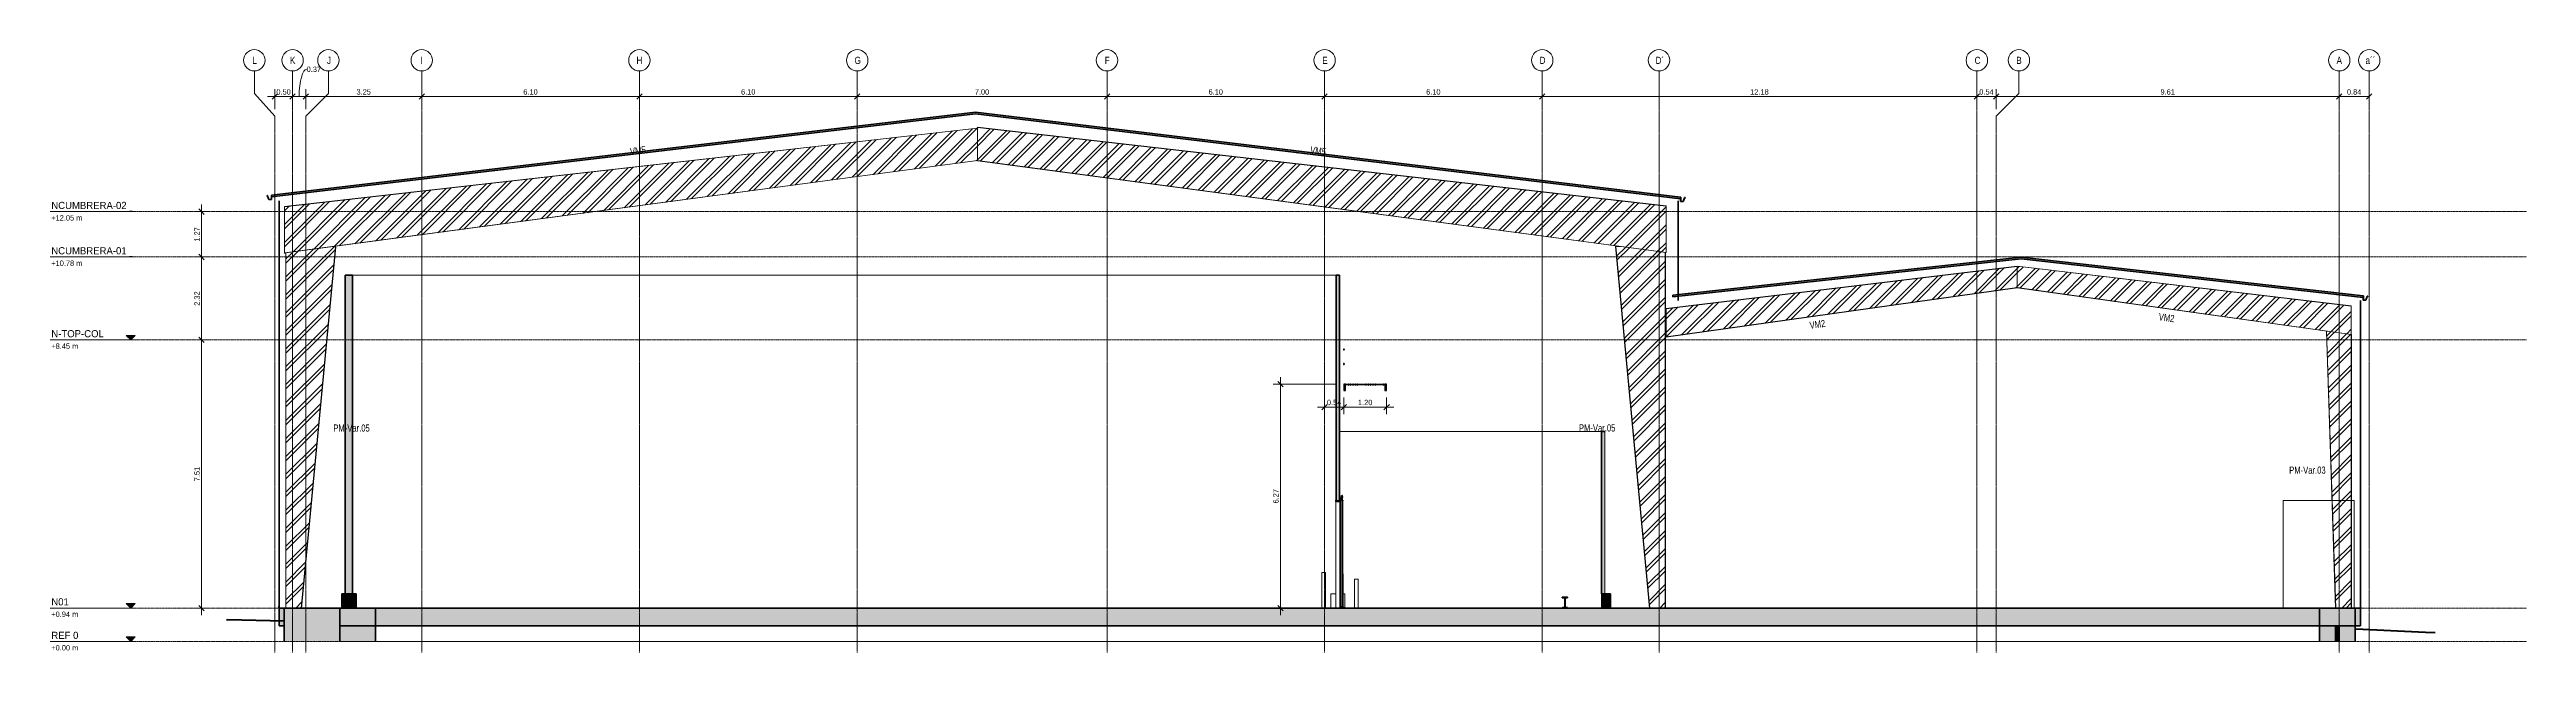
# Model space of a CAD drawing. Header units: centimetres. Extents: x -6646 to 16699, y -115 to 1717.
# Drawn here: x 1508 to 8449, y -30 to 1659 of the extents above; entities that cross this region are included whole.
import ezdxf

# ---------------------------------------------------------------- set-up
doc = ezdxf.new("R2010")
doc.units = ezdxf.units.CM
doc.linetypes.add('Centre', pattern=[3.175, 0.635, -0.475, 1.59, -0.475])
doc.linetypes.add('Grid Line', pattern=[2.2225, 1.27, -0.3175, 0.3175, -0.3175])
for name, color, linetype, lineweight in [('A-ANNO-DIMS', 7, 'Continuous', 9), ('A-ANNO-DIMS-100', 7, 'Continuous', 9), ('A-CLNG', 7, 'Continuous', 9), ('A-DOOR', 7, 'Continuous', 9), ('A-FLOR', 7, 'Continuous', 9), ('A-FLOR-HRAL', 7, 'Continuous', 9), ('A-FLOR-LEVL', 7, 'Continuous', 9), ('A-FLOR-MCUT', 7, 'Continuous', 9), ('A-FLOR-PATT', 7, 'Continuous', 35), ('A-GENM', 7, 'Continuous', 9), ('A-ROOF', 7, 'Continuous', 9), ('A-ROOF-MCUT', 7, 'Continuous', 35), ('A-ROOF-PATT', 7, 'Continuous', 35), ('A-WALL', 7, 'Continuous', 9), ('A-WALL-PATT', 7, 'Continuous', 35), ('C-BLDG-PADS', 7, 'Continuous', 9), ('C-TOPO', 7, 'Continuous', 9), ('I-WALL', 7, 'Continuous', 9), ('S-BEAM', 7, 'Continuous', 9), ('S-BEAM-IDEN', 7, 'Continuous', 18), ('S-COLS', 7, 'Continuous', 9), ('S-COLS-IDEN', 7, 'Continuous', 9), ('S-GRID', 7, 'Continuous', 9), ('S-GRID-IDEN', 7, 'Continuous', 9)]:
    doc.layers.add(name, color=color, linetype=linetype, lineweight=lineweight)
doc.styles.add('Century Gothic', font='GOTHIC.TTF', dxfattribs={"height": 20})
doc.styles.add('Century Gothic_1', font='GOTHIC.TTF', dxfattribs={"height": 15})
doc.styles.add('Century Gothic_2', font='GOTHIC.TTF', dxfattribs={"width": 0.8, "height": 20})
doc.styles.add('Saira Condensed', font='SairaCondensed-Regular.ttf', dxfattribs={"height": 20})
doc.dimstyles.new('FCA_N_Cotas_E100', dxfattribs={"dimscale": 30.48, "dimtxt": 15.662524, "dimasz": 0.492126, "dimexe": 0.656168, "dimexo": 0.656168, "dimgap": 0.032808, "dimtad": 1, "dimlfac": 0.01, "dimrnd": 0.01, "dimzin": 0, "dimdsep": 46, "dimtxsty": 'Century Gothic_1', "dimblk1": 'OBLIQUE', "dimblk2": 'OBLIQUE', "dimsah": 1, "dimcen": 0.09, "dimdle": 0.656168, "dimadec": 3, "dimazin": 2, "dimtfac": 1, "dimtdec": 4, "dimtix": 1, "dimtmove": 0, "dimatfit": 3, "dimfxl": 1, "dimtvp": 1, "dimtolj": 1, "dimtzin": 0, "dimarcsym": 2})
doc.dimstyles.new('FCA_N_Cotas_E100_1', dxfattribs={"dimscale": 30.48, "dimtxt": 15.662524, "dimasz": 0.492126, "dimexe": 0.656168, "dimexo": 0.656168, "dimgap": 0.032808, "dimtad": 1, "dimlfac": 0.01, "dimrnd": 0.01, "dimzin": 0, "dimdsep": 46, "dimtxsty": 'Century Gothic_1', "dimblk1": 'OBLIQUE', "dimblk2": 'OBLIQUE', "dimsah": 1, "dimcen": 0.09, "dimdle": 0.656168, "dimadec": 3, "dimazin": 2, "dimtfac": 1, "dimtdec": 4, "dimtix": 1, "dimtmove": 1, "dimatfit": 3, "dimfxl": 1, "dimtvp": 1, "dimtolj": 1, "dimtzin": 0, "dimarcsym": 2})
pattern_1 = [(45, (8239.84, 0), (-25.14472, 25.14472), []), (45, (8239.84, 38.1), (-25.14472, 25.14472), [])]

msp = doc.modelspace()

# ---------------------------------------------------------------- texts
at = {"layer": 'S-BEAM-IDEN', "lineweight": 9, "char_height": 20, "width": 60.2869, "attachment_point": 1, "style": 'Century Gothic_2'}
for s, insert, rotation in [('VM5', (3133.827, 1382.605), 7.6077448), ('VM5', (5042.536, 1387.87), 352.3991584), ('VM2', (7420.386, 920.345), 352.0358662), ('VM2', (6439.19, 895.686), 7.9641338)]:
    msp.add_mtext(s, dxfattribs=dict(at, insert=insert, rotation=rotation))
at = {"layer": 'S-COLS-IDEN', "char_height": 20, "width": 134.6835, "attachment_point": 1, "style": 'Century Gothic_2'}
for s, insert in [('PM-Var.05', (2303.454, 608.306)), ('PM-Var.05', (5793.965, 608.59)), ('PM-Var.03', (7784.224, 490.382))]:
    msp.add_mtext(s, dxfattribs=dict(at, insert=insert))
at = {"layer": 'S-GRID-IDEN', "color": 253, "true_color": 0xaaaaaa, "char_height": 20, "attachment_point": 1, "style": 'Saira Condensed'}
for s, insert, width in [('L', (2076.3, 1638.398), 13.62869), ('K', (2181.82, 1638.398), 17.63712), ('J', (2285.826, 1638.398), 8.81856), ('I', (2547.676, 1638.398), 8.01687), ('H', (3153.076, 1638.398), 19.2405), ('G', (3764.006, 1638.398), 17.63712), ('F', (4465.306, 1638.398), 14.43037), ('E', (5074.602, 1638.398), 15.23206), ('D', (5683.602, 1638.398), 17.63712), ('D´', (6008.888, 1638.398), 22.44725), ('C', (6902.791, 1638.398), 14.43037), ('B', (7019.447, 1638.398), 17.63712), ('A', (7916.929, 1638.398), 17.63712), ('a´´', (7998.157, 1638.398), 24.85231)]:
    msp.add_mtext(s, dxfattribs=dict(at, insert=insert, width=width))

# ---------------------------------------------------------------- blocks, each defined once
blk = doc.blocks.new('Doors-Door-sets- LAHET-LAH010005 - 2_10 x 3_00-1584137-Elevación Eje 21')
at = {"layer": 'A-DOOR', "color": 254, "lineweight": 25, "true_color": 0xcccccc}
for p, q in [((-3126.5, 397), (-3126.8, 396)), ((-3126.8, 396), (-3126.8, 392.1)), ((-3126.7, 396), (-3126.4, 397)), ((-3126.7, 392.2), (-3126.7, 396)), ((-3126.7, 392), (-3116.2, 392)), ((-3116.3, 392.1), (-3126.6, 392.1)), ((-3126.4, 397), (-3126.5, 397)), ((-3116.3, 401), (-3116.4, 401)), ((-3116.4, 401), (-3116.2, 400)), ((-3116.1, 400), (-3116.3, 401)), ((-3116.2, 400), (-3116.2, 392.2)), ((-3116.1, 392.1), (-3116.1, 400)), ((-3113.6, 396.1), (-3115.1, 396.1)), ((-3115.1, 393.6), (-3113.6, 393.6)), ((-3115, 396), (-3113.7, 396)), ((-3113.7, 393.8), (-3115, 393.8)), ((-3113.7, 396), (-3113.7, 393.8)), ((-3113.6, 396.5), (-3113.6, 395.1)), ((-3113.6, 395.3), (-3113.6, 396.1)), ((-3112.9, 395), (-3113.6, 395.3)), ((-3113.6, 395.1), (-3113.4, 395.1)), ((-3113.6, 394.5), (-3112.9, 394.8)), ((-3113.4, 394.6), (-3113.6, 394.6)), ((-3113.6, 394.6), (-3113.6, 393.4)), ((-3113.6, 393.6), (-3113.6, 394.5)), ((-3113.5, 393.3), (-3113.4, 393.3)), ((-3107.8, 396.6), (-3113.4, 396.6)), ((-3113.4, 395.8), (-3113.4, 396.4)), ((-3113.1, 395.8), (-3113.4, 395.8)), ((-3113.4, 395.4), (-3113.4, 395.7)), ((-3113.4, 395.7), (-3113.1, 395.7)), ((-3107.7, 395.4), (-3113.4, 395.4)), ((-3113.4, 395.4), (-3113.4, 97.9)), ((-3112.7, 395.4), (-3113.4, 395.4)), ((-3113.4, 395.1), (-3113.4, 395.2)), ((-3113.4, 395.2), (-3112.8, 395.2)), ((-3113.4, 394.4), (-3113.4, 394.6)), ((-3112.8, 394.4), (-3113.4, 394.4)), ((-3113.4, 393.3), (-3113.4, 394.3)), ((-3113.4, 394.3), (-3113.2, 394.3)), ((-3113.3, 396.4), (-3108.2, 396.4)), ((-3113.2, 394.3), (-3113.2, 393.8)), ((-3113.2, 393.8), (-3113, 393.6)), ((-3113.1, 395.7), (-3113.1, 395.8)), ((-3113, 394.2), (-3113, 394.3)), ((-3113, 394.3), (-3112.9, 394.2)), ((-3113, 393.8), (-3113, 394.2)), ((-3112.9, 393.7), (-3113, 393.8)), ((-3112.9, 394.2), (-3112.8, 394.3)), ((-3112.8, 394.3), (-3112.8, 394.2)), ((-3112.8, 394.2), (-3112.7, 394.3)), ((-3112.7, 395.2), (-3112.7, 394.5)), ((-3112.4, 400.9), (-3112.6, 400.7)), ((-3112.6, 394.4), (-3112.6, 395.3)), ((-3112.5, 400.5), (-3108.1, 400.5)), ((-3112.4, 408.1), (-3112.4, 407.2)), ((-3112.3, 402.5), (-3112.4, 402.5)), ((-3112.4, 402.5), (-3112.4, 400.9)), ((-3110.9, 403.7), (-3112.3, 402.5)), ((-3111.4, 408.3), (-3112.2, 408.3)), ((-3112.2, 407.1), (-3109, 407.1)), ((-3112.1, 407.5), (-3112.1, 408.1)), ((-3112.1, 408.1), (-3111.4, 408.1)), ((-3108.9, 407.5), (-3112.1, 407.5)), ((-3111.4, 408.1), (-3111.4, 408.3)), ((-3110.4, 403.7), (-3110.9, 403.7)), ((-3109, 402.5), (-3110.4, 403.7)), ((-3108.9, 408.3), (-3109.5, 408.3)), ((-3109.5, 408.3), (-3109.5, 408.1)), ((-3109.5, 408.1), (-3108.9, 408.1)), ((-3108.8, 403.5), (-3109, 402.5)), ((-3108.9, 408.7), (-3108.9, 408.3)), ((-3108.9, 408.1), (-3108.9, 407.5)), ((-3108.8, 406.9), (-3108.8, 403.5)), ((-3108.4, 409), (-3108.7, 409)), ((-3108.1, 395.8), (-3108.4, 395.8)), ((-3108.4, 395.8), (-3108.4, 395.7)), ((-3108.4, 395.7), (-3108.1, 395.7)), ((-3108.3, 400.9), (-3108, 402.8)), ((-3108.1, 400.7), (-3108.3, 400.9)), ((-3108, 407.1), (-3108.2, 408.8)), ((-3108.1, 396.4), (-3108.1, 395.8)), ((-3108, 402.8), (-3108, 407.1)), ((-3108, 395.8), (-3108, 396.3)), ((-3107.9, 396.4), (-3107.8, 396.4)), ((-3107.7, 396.3), (-3107.7, 394.7)), ((-3107.7, 97.9), (-3107.7, 395.4)), ((-3107.6, 394.9), (-3107.6, 396.4)), ((-3107.6, 394.7), (-3107.6, 394.9)), ((-3113.7, 190.1), (-3113.7, 100.1)), ((-3113.4, 190.1), (-3113.7, 190.1)), ((-3113.4, 100.1), (-3113.4, 190.1)), ((-3107.4, 190.1), (-3107.7, 190.1)), ((-3107.7, 190.1), (-3107.7, 100.1)), ((-3107.4, 100.1), (-3107.4, 190.1)), ((-3113.7, 100.1), (-3113.4, 100.1)), ((-3113.3, 97.5), (-3113.7, 94.5)), ((-3113.6, 100.7), (-3113.6, 99.5)), ((-3113.6, 99.5), (-3113.4, 99.5)), ((-3113.4, 99), (-3113.6, 99)), ((-3113.6, 99), (-3113.6, 97.6)), ((-3113.4, 100.8), (-3113.5, 100.8)), ((-3113.4, 99.8), (-3113.4, 100.8)), ((-3113.2, 99.8), (-3113.4, 99.8)), ((-3113.4, 99.5), (-3113.4, 99.7)), ((-3113.4, 99.7), (-3112.8, 99.7)), ((-3113.4, 98.9), (-3113.4, 99)), ((-3112.8, 98.9), (-3113.4, 98.9)), ((-3113.4, 98.4), (-3113.4, 98.7)), ((-3113.4, 98.7), (-3112.7, 98.7)), ((-3113.1, 98.4), (-3113.4, 98.4)), ((-3113.4, 97.7), (-3113.4, 98.3)), ((-3113.4, 98.3), (-3113.1, 98.3)), ((-3113.4, 97.9), (-3107.7, 97.9)), ((-3113.4, 97.5), (-3107.8, 97.5)), ((-3108.2, 97.7), (-3113.3, 97.7)), ((-3110.6, 97.5), (-3113.3, 97.5)), ((-3113.3, 94.8), (-3112.8, 97.1)), ((-3113, 100.5), (-3113.2, 100.3)), ((-3113.2, 100.3), (-3113.2, 99.8)), ((-3113.1, 98.3), (-3113.1, 98.4)), ((-3113, 100.3), (-3112.9, 100.4)), ((-3113, 99.9), (-3113, 100.3)), ((-3112.9, 99.9), (-3113, 99.8)), ((-3113, 99.8), (-3113, 99.9)), ((-3112.8, 99.8), (-3112.9, 99.9)), ((-3112.7, 99.8), (-3112.8, 99.9)), ((-3112.8, 99.9), (-3112.8, 99.8)), ((-3112.8, 97.1), (-3112.8, 95.4)), ((-3112.7, 99.6), (-3112.7, 98.9)), ((-3112.6, 98.8), (-3112.6, 99.7)), ((-3111.4, 97.3), (-3112.6, 97.3)), ((-3112.6, 97.3), (-3110.6, 97.3)), ((-3112.6, 95.4), (-3112.6, 97)), ((-3112.5, 97.1), (-3111.4, 97.1)), ((-3110.6, 97.3), (-3110.6, 97.5)), ((-3108.1, 98.4), (-3108.4, 98.4)), ((-3108.4, 98.4), (-3108.4, 98.3)), ((-3108.4, 98.3), (-3108.1, 98.3)), ((-3107, 97.3), (-3108.2, 95.7)), ((-3108.1, 98.3), (-3108.1, 97.7)), ((-3107.6, 97.5), (-3108.1, 97.5)), ((-3108.1, 97.5), (-3108.1, 97.3)), ((-3108.1, 97.3), (-3107, 97.3)), ((-3108, 97.8), (-3108, 98.3)), ((-3107.8, 97.7), (-3107.9, 97.7)), ((-3107.9, 95.5), (-3106.5, 97.3)), ((-3107.7, 100.1), (-3107.4, 100.1)), ((-3107.7, 99.4), (-3107.7, 97.8)), ((-3107.6, 100.1), (-3107.6, 97.5)), ((-3107.6, 99.2), (-3107.6, 99.4)), ((-3107.6, 97.7), (-3107.6, 99.2)), ((-3107.2, 98.1), (-3107.2, 99.7)), ((-3106.5, 97.3), (-3107.2, 98.1))]:
    blk.add_line(p, q, dxfattribs=at)
at = {"layer": 'A-DOOR', "color": 254, "true_color": 0xe5e5e5}
for p, q in [((-3126.8, 392.1), (-3126.8, 94)), ((-3126.7, 392), (-3126.7, 392.2)), ((-3116.2, 392), (-3116.2, 392.2)), ((-3116.1, 394.9), (-3116.1, 97.5)), ((-3116.1, 94), (-3116.1, 392.1)), ((-3115.1, 393.6), (-3115.1, 97.5)), ((-3115, 393.8), (-3115, 396)), ((-3113.6, 393.4), (-3113.6, 190.1)), ((-3113.1, 395.7), (-3113.4, 395.7)), ((-3112.3, 403.8), (-3113.1, 402.3)), ((-3113.1, 402.3), (-3113.1, 396.6)), ((-3113.1, 395.4), (-3113.1, 395.7)), ((-3113.1, 395.4), (-3113.1, 395.7)), ((-3112.3, 405), (-3112.7, 405)), ((-3112.7, 405), (-3112.7, 404.5)), ((-3112.7, 404.5), (-3112.3, 404.5)), ((-3112.6, 402.3), (-3111.8, 403.8)), ((-3112.6, 398.6), (-3112.6, 402.3)), ((-3108, 398.6), (-3112.6, 398.6)), ((-3112.3, 406), (-3112.3, 403.8)), ((-3111.8, 406), (-3112.3, 406)), ((-3111.8, 403.8), (-3111.8, 406)), ((-3110.4, 405), (-3111.8, 405)), ((-3111.8, 404.5), (-3110.4, 404.5)), ((-3108.8, 406.6), (-3110.4, 405.9)), ((-3110.4, 405.9), (-3110.4, 403.6)), ((-3110.2, 403.5), (-3108.9, 403)), ((-3109.4, 398.6), (-3109.4, 400.5)), ((-3108.8, 406.6), (-3108.8, 403.2)), ((-3108.4, 395.7), (-3108.4, 395.4)), ((-3108.1, 395.7), (-3108.4, 395.7)), ((-3108, 400.5), (-3108.1, 400.5)), ((-3108.1, 395.7), (-3108.1, 395.8)), ((-3108, 400.5), (-3108, 398.6)), ((-3108, 396.6), (-3108, 398.6)), ((-3107.8, 396.4), (-3107.9, 396.4)), ((-3107.6, 394.9), (-3107.6, 394.7)), ((-3107.6, 190.1), (-3107.6, 394.9)), ((-3115.6, 97.5), (-3115.1, 97.5)), ((-3113.6, 97.5), (-3115.1, 97.5)), ((-3113.6, 99), (-3113.6, 99.5)), ((-3113.6, 97.5), (-3113.6, 97.6)), ((-3106.9, 96.5), (-3108.5, 94.9)), ((-3108.5, 94.9), (-3108.5, 94)), ((-3108.2, 94), (-3108.2, 94.6)), ((-3108.2, 94.6), (-3104.4, 94.6)), ((-3106, 96.5), (-3106.9, 96.5)), ((-3104.1, 94.9), (-3106, 96.5)), ((-3104.4, 94.6), (-3104.4, 94)), ((-3104.1, 94), (-3104.1, 94.9))]:
    blk.add_line(p, q, dxfattribs=at)
at = {"layer": 'A-DOOR', "color": 254, "lineweight": 25, "true_color": 0xcccccc}
for centre, radius, start, end in [((-3126.7, 392.1), 0.1, 180, 270), ((-3126.6, 392.2), 0.1, 180.02557, 270), ((-3116.3, 392.2), 0.1, 270, 359.98749), ((-3116.2, 392.1), 0.1, 270, 0), ((-3114.8, 394.9), 1.28, 102.99825, 257.00175), ((-3114.8, 394.9), 1.13, 103.4892, 256.5108), ((-3113.4, 396.5), 0.156, 90, 180), ((-3113.5, 393.4), 0.0939, 180, 270), ((-3113.3, 396.4), 0.0607, 90.08223, 180), ((-3113.1, 395.7), 0.0575, 264.52303, 360), ((-3113, 393.7), 0.0599, 210.34495, 59.65505), ((-3113, 394.9), 0.15, 285.29807, 74.70193), ((-3112.8, 395.2), 0.0612, 360, 90), ((-3112.8, 394.5), 0.0612, 270, 0), ((-3112.7, 395.3), 0.1, 0.00002, 90), ((-3112.7, 394.4), 0.104, 255.18306, 0.00002), ((-3112.5, 400.6), 0.103, 133.34677, 270), ((-3112.2, 408.1), 0.141, 90, 180), ((-3112.2, 407.2), 0.141, 180, 270), ((-3109, 406.9), 0.212, 0, 90), ((-3108.7, 408.8), 0.208, 89.35331, 198.31622), ((-3108.4, 408.8), 0.198, 8.97263, 89.35331), ((-3108.4, 395.7), 0.0565, 180, 269.63642), ((-3108.2, 396.4), 0.057, 0.18176, 90.08223), ((-3108.1, 400.6), 0.0991, 270, 46.65323), ((-3108.1, 395.8), 0.146, 269.63642, 359.77599), ((-3107.9, 396.3), 0.0508, 90, 179.77599), ((-3107.8, 396.4), 0.196, 0, 90), ((-3107.8, 396.3), 0.0499, 0.12021, 90), ((-3107.7, 394.7), 0.05, 163.64774, 346.35226), ((-3113.3, 94.4), 0.4, 165, 90), ((-3113.5, 100.7), 0.0939, 90, 180), ((-3113.4, 97.6), 0.156, 180, 270), ((-3113.3, 94.4), 0.35, 0, 180), ((-3113.3, 94.4), 0.35, 180, 0), ((-3113.3, 97.7), 0.0607, 180, 269.91777), ((-3113.1, 98.4), 0.0575, 0, 95.47697), ((-3113, 100.4), 0.0599, 300.34495, 149.65505), ((-3112.8, 99.6), 0.0612, 0, 90), ((-3112.8, 98.9), 0.0612, 270, 0), ((-3112.6, 97.1), 0.2, 90, 180), ((-3112.6, 97.1), 0.2, 90, 180), ((-3112.7, 95.4), 0.1, 180, 0), ((-3112.7, 99.7), 0.104, 359.99998, 104.81694), ((-3112.7, 98.8), 0.1, 270, 359.99998), ((-3112.3, 96.9), 0.255, 121.71988, 148.28012), ((-3111.4, 97.2), 0.1, 270, 90), ((-3108.4, 98.4), 0.0565, 90.36358, 180), ((-3108.1, 95.6), 0.2, 149.20654, 330.79346), ((-3108.2, 97.7), 0.057, 269.91777, 359.81824), ((-3108.1, 98.3), 0.146, 0.22401, 90.36358), ((-3107.9, 97.8), 0.0508, 180.22401, 270), ((-3107.8, 97.8), 0.0499, 270, 359.87979), ((-3107.8, 97.7), 0.196, 270, 0), ((-3107.7, 99.4), 0.05, 13.64774, 196.35226), ((-3107.6, 99.7), 0.4, 0, 90)]:
    blk.add_arc(centre, radius, start, end, dxfattribs=at)
at = {"layer": 'A-DOOR', "color": 254, "true_color": 0xe5e5e5}
for points, knots in [([(-3126.7, 392), (-3126.7, 392), (-3126.7, 392), (-3126.8, 392), (-3126.8, 392), (-3126.8, 392), (-3126.8, 392), (-3126.8, 392.1), (-3126.8, 392.1), (-3126.8, 392.1), (-3126.8, 392.1)], [-1, -1, -1, -1, -0.833333, -0.666667, -0.5, -0.416667, -0.333333, -0.25, -0.166667, 0, 0, 0, 0]), ([(-3126.6, 392.1), (-3126.6, 392.1), (-3126.6, 392.1), (-3126.6, 392.1), (-3126.7, 392.1), (-3126.7, 392.2), (-3126.7, 392.2), (-3126.7, 392.2), (-3126.7, 392.2), (-3126.7, 392.2)], [0, 0, 0, 0, 0.1666667, 0.3333333, 0.4583333, 0.5833333, 0.6666667, 0.75, 0.8333333, 0.8333333, 0.8333333, 0.8333333]), ([(-3116.2, 392.2), (-3116.2, 392.2), (-3116.2, 392.2), (-3116.2, 392.2), (-3116.2, 392.2), (-3116.2, 392.1), (-3116.2, 392.1), (-3116.3, 392.1), (-3116.3, 392.1), (-3116.3, 392.1)], [0.1666667, 0.1666667, 0.1666667, 0.1666667, 0.25, 0.3333333, 0.4166667, 0.5, 0.6666667, 0.8333333, 1, 1, 1, 1]), ([(-3116.2, 392), (-3116.2, 392), (-3116.1, 392), (-3116.1, 392), (-3116.1, 392), (-3116.1, 392), (-3116.1, 392), (-3116.1, 392.1), (-3116.1, 392.1), (-3116.1, 392.1), (-3116.1, 392.1)], [0, 0, 0, 0, 0.166667, 0.333333, 0.458333, 0.583333, 0.666667, 0.75, 0.833333, 1, 1, 1, 1]), ([(-3115.1, 393.6), (-3115.2, 393.7), (-3115.3, 393.7), (-3115.5, 393.8), (-3115.6, 393.9), (-3115.7, 394), (-3115.8, 394.2), (-3115.9, 394.3), (-3116, 394.4), (-3116, 394.6), (-3116.1, 394.7), (-3116.1, 394.9), (-3116.1, 395.1), (-3116, 395.2), (-3116, 395.4), (-3115.9, 395.5), (-3115.8, 395.6), (-3115.7, 395.8), (-3115.6, 395.9), (-3115.5, 396), (-3115.3, 396.1), (-3115.2, 396.1), (-3115.1, 396.1)], [0, 0, 0, 0, 0.090909, 0.136364, 0.181818, 0.227273, 0.272727, 0.318182, 0.363636, 0.409091, 0.454545, 0.5, 0.545455, 0.590909, 0.636364, 0.681818, 0.727273, 0.772727, 0.818182, 0.863636, 0.909091, 1, 1, 1, 1]), ([(-3113.6, 396.5), (-3113.6, 396.5), (-3113.6, 396.5), (-3113.6, 396.5), (-3113.6, 396.6), (-3113.5, 396.6), (-3113.5, 396.6), (-3113.5, 396.6), (-3113.5, 396.6), (-3113.5, 396.6), (-3113.4, 396.6), (-3113.4, 396.6), (-3113.4, 396.6)], [-1, -1, -1, -1, -0.833333, -0.75, -0.666667, -0.583333, -0.5, -0.416667, -0.333333, -0.25, -0.166667, 0, 0, 0, 0]), ([(-3113.1, 395.7), (-3113.1, 395.7), (-3113.1, 395.7), (-3113.1, 395.7), (-3113.1, 395.7), (-3113.1, 395.7), (-3113.1, 395.7), (-3113.1, 395.7)], [-1, -1, -1, -1, -0.785714, -0.642857, -0.5, -0.285714, 0, 0, 0, 0]), ([(-3108.4, 395.7), (-3108.4, 395.7), (-3108.4, 395.7), (-3108.4, 395.7), (-3108.4, 395.7), (-3108.4, 395.7), (-3108.4, 395.7), (-3108.4, 395.7)], [-1, -1, -1, -1, -0.666667, -0.5, -0.333333, -0.166667, 0, 0, 0, 0]), ([(-3108, 395.8), (-3108, 395.8), (-3108, 395.8), (-3108, 395.8), (-3108, 395.8), (-3108, 395.7), (-3108, 395.7), (-3108, 395.7), (-3108, 395.7), (-3108.1, 395.7), (-3108.1, 395.7), (-3108.1, 395.7), (-3108.1, 395.7)], [-1, -1, -1, -1, -0.857143, -0.714286, -0.642857, -0.571429, -0.5, -0.428571, -0.357143, -0.285714, -0.142857, 0, 0, 0, 0]), ([(-3107.9, 396.4), (-3107.9, 396.4), (-3108, 396.4), (-3108, 396.4), (-3108, 396.4)], [-0.75, -0.75, -0.75, -0.75, -0.5, -0.3333333, -0.3333333, -0.3333333, -0.3333333]), ([(-3107.8, 396.6), (-3107.8, 396.6), (-3107.7, 396.6), (-3107.7, 396.6), (-3107.7, 396.6), (-3107.6, 396.6), (-3107.6, 396.6), (-3107.6, 396.6), (-3107.6, 396.5), (-3107.6, 396.5), (-3107.6, 396.5), (-3107.6, 396.5), (-3107.6, 396.5), (-3107.6, 396.4)], [-1, -1, -1, -1, -0.833333, -0.75, -0.666667, -0.583333, -0.5, -0.416667, -0.375, -0.333333, -0.25, -0.166667, 0, 0, 0, 0]), ([(-3107.7, 396.4), (-3107.7, 396.4), (-3107.7, 396.4), (-3107.8, 396.4), (-3107.8, 396.4), (-3107.8, 396.4)], [-0.625, -0.625, -0.625, -0.625, -0.4583333, -0.25, 0, 0, 0, 0]), ([(-3107.6, 394.7), (-3107.6, 394.7), (-3107.6, 394.7), (-3107.6, 394.6), (-3107.7, 394.6), (-3107.7, 394.6), (-3107.7, 394.6), (-3107.7, 394.7), (-3107.7, 394.7), (-3107.7, 394.7), (-3107.7, 394.7)], [-1, -1, -1, -1, -0.9134615, -0.8269231, -0.6923077, -0.5384615, -0.4230769, -0.3076923, -0.2307692, -0.1538462, -0.1538462, -0.1538462, -0.1538462])]:
    blk.add_open_spline(points, degree=3, knots=knots, dxfattribs=at)
for points in [[(-3113.3, 396.4), (-3113.3, 396.4), (-3113.3, 396.4), (-3113.4, 396.4), (-3113.4, 396.4), (-3113.4, 396.4), (-3113.4, 396.4)], [(-3108.1, 396.4), (-3108.1, 396.4), (-3108.1, 396.4), (-3108.2, 396.4), (-3108.2, 396.4)]]:
    blk.add_open_spline(points, degree=3, dxfattribs=at)
blk = doc.blocks.new('M_S Shapes - 150 x 300-1672294-Elevación Eje 21')
at = {"layer": 'S-BEAM', "true_color": 0xcccccc}
h = blk.add_hatch(dxfattribs=at)
h.set_pattern_fill('FP_8', color=254, style=0, pattern_type=2)
h.set_pattern_definition([(45, (0, 0), (-25.1447, 25.1447), []), (45, (0, 38.1), (-25.1447, 25.1447), [])])
h.paths.add_polyline_path([(-2492.6, 94), (-2477.6, 94), (-2477.6, 94.4), (-2478, 95.1), (-2478.4, 95.3), (-2483.5, 96.2), (-2484.1, 96.7), (-2484.5, 97.4), (-2484.6, 97.8), (-2484.5, 120.6), (-2484.1, 121.3), (-2483.5, 121.8), (-2483.1, 121.9), (-2478, 122.9), (-2477.9, 123), (-2477.6, 123.6), (-2477.6, 124), (-2492.6, 124), (-2492.6, 123.6), (-2492.3, 122.9), (-2491.9, 122.7), (-2486.8, 121.8), (-2486.2, 121.3), (-2485.8, 120.6), (-2485.7, 120.2), (-2485.8, 97.4), (-2486.2, 96.7), (-2486.8, 96.2), (-2487.2, 96.1), (-2492.3, 95.1), (-2492.4, 95), (-2492.6, 94.4)])
at = {"layer": 'S-BEAM', "color": 254, "lineweight": 35, "true_color": 0xcccccc}
for p, q in [((-2492.6, 124), (-2492.6, 123.6)), ((-2477.6, 124), (-2492.6, 124)), ((-2492.6, 94.4), (-2492.6, 94)), ((-2492.6, 94), (-2477.6, 94)), ((-2491.9, 122.7), (-2487.2, 121.9)), ((-2487.2, 96.1), (-2491.9, 95.3)), ((-2485.7, 120.2), (-2485.7, 97.8)), ((-2484.6, 97.8), (-2484.6, 120.2)), ((-2483.1, 121.9), (-2478.4, 122.7)), ((-2478.4, 95.3), (-2483.1, 96.1)), ((-2477.6, 123.6), (-2477.6, 124)), ((-2477.6, 94), (-2477.6, 94.4))]:
    blk.add_line(p, q, dxfattribs=at)
at = {"layer": 'S-BEAM', "color": 254, "true_color": 0xcccccc}
blk.add_line((-2477.4, 124), (-2477.6, 124), dxfattribs=at)
at = {"layer": 'S-BEAM', "color": 254, "lineweight": 35, "true_color": 0xcccccc, "flags": 128}
for points in [[(-2492.6, 123.6), (-2492.6, 123.4), (-2492.6, 123.2), (-2492.4, 123), (-2492.3, 122.9), (-2492.1, 122.8), (-2491.9, 122.7)], [(-2491.9, 95.3), (-2492.1, 95.2), (-2492.3, 95.1), (-2492.4, 95), (-2492.6, 94.8), (-2492.6, 94.6), (-2492.6, 94.4)], [(-2487.2, 121.9), (-2486.8, 121.8), (-2486.5, 121.6), (-2486.2, 121.3), (-2485.9, 121), (-2485.8, 120.6), (-2485.7, 120.2)], [(-2485.7, 97.8), (-2485.8, 97.4), (-2485.9, 97), (-2486.2, 96.7), (-2486.5, 96.4), (-2486.8, 96.2), (-2487.2, 96.1)], [(-2484.6, 120.2), (-2484.5, 120.6), (-2484.4, 121), (-2484.1, 121.3), (-2483.8, 121.6), (-2483.5, 121.8), (-2483.1, 121.9)], [(-2483.1, 96.1), (-2483.5, 96.2), (-2483.8, 96.4), (-2484.1, 96.7), (-2484.4, 97), (-2484.5, 97.4), (-2484.6, 97.8)], [(-2478.4, 122.7), (-2478.2, 122.8), (-2478, 122.9), (-2477.9, 123), (-2477.7, 123.2), (-2477.7, 123.4), (-2477.6, 123.6)], [(-2477.6, 94.4), (-2477.7, 94.6), (-2477.7, 94.8), (-2477.9, 95), (-2478, 95.1), (-2478.2, 95.2), (-2478.4, 95.3)]]:
    blk.add_lwpolyline(points, dxfattribs=at)
blk = doc.blocks.new('RVR_Bolardo proteccion-01 - RVR_Bolardo proteccion-01-1960200-Elevación Eje 21')
at = {"layer": 'A-GENM', "color": 254, "true_color": 0xe5e5e5}
for p, q in [((-3075, 174.5), (-3075, 95)), ((-3075, 174.5), (-3069.9, 174.5)), ((-3069.9, 174.5), (-3064.9, 174.5)), ((-3064.9, 95), (-3064.9, 174.5)), ((-3079.5, 95), (-3060.4, 95)), ((-3079.5, 95), (-3079.5, 94)), ((-3060.4, 95), (-3060.4, 94))]:
    blk.add_line(p, q, dxfattribs=at)
blk = doc.blocks.new('RVR_Bolardo - RVR_Bolardo-1693657-Elevación Eje 21')
at = {"layer": 'A-GENM', "color": 254, "true_color": 0xe5e5e5}
for p, q in [((-3165.9, 193.5), (-3165.9, 95)), ((-3165.9, 193.5), (-3160.8, 193.5)), ((-3160.8, 193.5), (-3155.8, 193.5)), ((-3155.8, 95), (-3155.8, 193.5)), ((-3171.2, 95), (-3150.5, 95)), ((-3171.2, 94), (-3171.2, 95)), ((-3150.5, 95), (-3150.5, 94))]:
    blk.add_line(p, q, dxfattribs=at)
blk = doc.blocks.new('PQ_RVR_ARQ-01_ZZ_ZZ_MO_T_A_rvt-2-Elevación Eje 21')
at = {"layer": 'A-ROOF-PATT', "lineweight": 9, "true_color": 0xeaeaea}
for points in [[(-2160.9, 1240.2), (-2160.9, 1245.2), (-4136.8, 1483.4), (-6109.6, 1250.8), (-6109.6, 1245.8), (-4136.8, 1478.4), (-2201.9, 1245.1)], [(-247.9, 964), (-247.9, 969.1), (-1206.2, 1077.3), (-2182.3, 970.5), (-2182.3, 965.5), (-1206.2, 1072.3), (-281.8, 967.9)]]:
    blk.add_hatch(color=254, dxfattribs=at).paths.add_polyline_path(points)
at = {"layer": 'A-WALL', "true_color": 0xeaeaea}
h = blk.add_hatch(color=254, dxfattribs=at)
h.paths.add_polyline_path([(-325.8, -0.1), (-325.8, 44), (-370.8, 44), (-370.8, -0.1)])
h.paths.add_polyline_path([(-315.8, -0.1), (-270.8, -0.1), (-270.8, 44), (-315.8, 44)])
at = {"layer": 'A-WALL-PATT', "lineweight": 9, "true_color": 0xeaeaea}
for points in [[(-6087.7, 99), (-6087.7, 1234.5), (-6088.2, 1234.5), (-6088.2, 99)], [(-2168, 955.5), (-2167.5, 955.5), (-2167.5, 1234.5), (-2168, 1234.5), (-2168, 991.6)], [(-5902.7, 134), (-5882.7, 134), (-5882.7, 1027), (-5902.7, 1027), (-5902.7, 794.1)], [(-3116.8, 394), (-3116.4, 394), (-3116.4, 1027), (-3126.4, 1027), (-3126.4, 394)], [(-255.5, 96.5), (-255.5, 955.5), (-256, 955.5), (-256, 96.5)], [(-2372.9, 134), (-2372.9, 588.8), (-2382.9, 588.8), (-2382.9, 134)], [(-6087, 94), (-6087, 99), (-6089.5, 99), (-6089.5, 94), (-6087.7, 94)], [(-5872.7, 94), (-5872.7, 134), (-5912.7, 134), (-5912.7, 94)], [(-2367.3, 94), (-2357, 94), (-2357, 134), (-2382, 134), (-2382, 94)], [(-256, 91.5), (-254.3, 91.5), (-254.3, 96.5), (-256.8, 96.5), (-256.8, 94), (-256, 94)]]:
    blk.add_hatch(color=254, dxfattribs=at).paths.add_polyline_path(points)
at = {"layer": 'A-WALL-PATT', "lineweight": 9, "true_color": 0xf2f2f2}
h = blk.add_hatch(dxfattribs=at)
h.set_pattern_fill('FP_12', style=0, pattern_type=2)
h.set_pattern_definition([(90, (-256.012, 0), (-0.05687, 3e-18), [])])
edge = h.paths.add_edge_path()
edge.add_line((-256.1, 96.5), (-256, 96.5))
edge.add_line((-256, 96.5), (-256.1, 794.1))
at = {"layer": 'A-WALL-PATT', "lineweight": 9, "true_color": 0xe5e5e5}
h = blk.add_hatch(dxfattribs=at)
h.set_pattern_fill('FP_13', color=254, style=0, pattern_type=2)
h.set_pattern_definition([(90, (-2372.647, 0), (-0.30691, 2e-17), [])])
h.paths.add_polyline_path([(-2372.9, 134), (-2372.6, 134), (-2372.6, 588.8), (-2372.9, 588.8), (-2372.9, 198.5)])
at = {"layer": 'A-CLNG', "color": 254, "lineweight": 18, "true_color": 0xe5e5e5}
for p, q in [((-3126.4, 1027), (-5882.7, 1027)), ((-2380.8, 588.8), (-3116.4, 588.8))]:
    blk.add_line(p, q, dxfattribs=at)
at = {"layer": 'A-FLOR', "color": 254, "lineweight": 35, "true_color": 0xcccccc}
for p, q in [((-270.8, 94), (-5918.3, 94)), ((-5918.3, 94), (-5918.3, 44)), ((-270.8, 44), (-270.8, 94)), ((-5918.3, 44), (-270.8, 44))]:
    blk.add_line(p, q, dxfattribs=at)
at = {"layer": 'A-ROOF', "color": 254, "lineweight": 35, "true_color": 0xcccccc}
for p, q in [((-4136.8, 1483.4), (-6109.6, 1250.8)), ((-6109.6, 1245.8), (-4136.8, 1478.4)), ((-2160.9, 1245.2), (-4136.8, 1483.4)), ((-4136.8, 1478.4), (-2160.9, 1240.2)), ((-6109.6, 1250.8), (-6109.6, 1245.8)), ((-2160.9, 1240.2), (-2160.9, 1245.2)), ((-1206.2, 1077.3), (-2182.3, 970.5)), ((-2182.3, 965.5), (-1206.2, 1072.3)), ((-247.9, 969.1), (-1206.2, 1077.3)), ((-1206.2, 1072.3), (-247.9, 964)), ((-2182.3, 970.5), (-2182.3, 965.5)), ((-247.9, 964), (-247.9, 969.1))]:
    blk.add_line(p, q, dxfattribs=at)
at = {"layer": 'A-ROOF-MCUT', "color": 254, "true_color": 0xcccccc}
for p, q in [((-6120.9, 1249.6), (-6122.1, 1249.6)), ((-6122.1, 1249.6), (-6122.1, 1248.3)), ((-6120.9, 1249.2), (-6120.9, 1249.6)), ((-6109.6, 1250.8), (-6109.9, 1250.8)), ((-6109.9, 1250.8), (-6109.9, 1238.7)), ((-6109.6, 1238.3), (-6109.6, 1250.8)), ((-6122.1, 1248.3), (-6120.9, 1248.3)), ((-6121.8, 1248.6), (-6121.8, 1249.2)), ((-6121.8, 1249.2), (-6120.9, 1249.2)), ((-6120.6, 1248.6), (-6121.8, 1248.6)), ((-6120.9, 1248.3), (-6117, 1238.3)), ((-6116.8, 1238.7), (-6120.6, 1248.6)), ((-6117, 1238.3), (-6109.6, 1238.3)), ((-6109.9, 1238.7), (-6116.8, 1238.7)), ((-2160.6, 1245.2), (-2160.9, 1245.2)), ((-2160.9, 1245.2), (-2160.9, 1232.7)), ((-2160.9, 1232.7), (-2153.5, 1232.7)), ((-2160.6, 1233.1), (-2160.6, 1245.2)), ((-2153.7, 1233.1), (-2160.6, 1233.1)), ((-2149.9, 1243), (-2153.7, 1233.1)), ((-2153.5, 1232.7), (-2149.7, 1242.7)), ((-2148.7, 1243), (-2149.9, 1243)), ((-2148.4, 1244), (-2149.7, 1244)), ((-2149.7, 1244), (-2149.7, 1243.6)), ((-2149.7, 1243.6), (-2148.7, 1243.6)), ((-2149.7, 1242.7), (-2148.4, 1242.7)), ((-2148.7, 1243.6), (-2148.7, 1243)), ((-2148.4, 1242.7), (-2148.4, 1244)), ((-247.5, 969.1), (-247.9, 969.1)), ((-247.9, 969.1), (-247.9, 956.6)), ((-247.9, 956.6), (-240.4, 956.6)), ((-247.5, 956.9), (-247.5, 969.1)), ((-240.7, 956.9), (-247.5, 956.9)), ((-236.9, 966.9), (-240.7, 956.9)), ((-240.4, 956.6), (-236.6, 966.5)), ((-235.7, 966.9), (-236.9, 966.9)), ((-235.4, 967.8), (-236.6, 967.8)), ((-236.6, 967.8), (-236.6, 967.5)), ((-236.6, 967.5), (-235.7, 967.5)), ((-236.6, 966.5), (-235.4, 966.5)), ((-235.7, 967.5), (-235.7, 966.9)), ((-235.4, 966.5), (-235.4, 967.8))]:
    blk.add_line(p, q, dxfattribs=at)
at = {"layer": 'A-WALL', "color": 254, "lineweight": 35, "true_color": 0xcccccc}
for p, q in [((-6087.7, 1234.5), (-6088.2, 1234.5)), ((-6088.2, 1234.5), (-6088.2, 99)), ((-6087.7, 99), (-6087.7, 1234.5)), ((-2168, 1234.5), (-2168, 955.5)), ((-2167.5, 1234.5), (-2168, 1234.5)), ((-2167.5, 955.5), (-2167.5, 1234.5)), ((-2168, 955.5), (-2167.5, 955.5)), ((-255.5, 955.5), (-256, 955.5)), ((-256, 955.5), (-256, 96.5)), ((-255.5, 96.5), (-255.5, 955.5)), ((-2382.9, 588.8), (-2382.9, 134)), ((-2372.9, 588.8), (-2382.9, 588.8)), ((-6088.2, 99), (-6087.7, 99)), ((-5918.3, 94), (-6074.3, 94)), ((-6074.3, 94), (-6074.3, -0.1)), ((-5818.3, 94), (-5918.3, 94)), ((-5918.3, 94), (-5918.3, -0.1)), ((-5918.3, -0.1), (-5918.3, 94)), ((-5872.7, 134), (-5912.7, 134)), ((-5912.7, 134), (-5912.7, 94)), ((-5912.7, 94), (-5872.7, 94)), ((-5872.7, 94), (-5872.7, 134)), ((-5818.3, -0.1), (-5818.3, 94)), ((-2382.9, 134), (-2372.9, 134)), ((-2372.9, 134), (-2382, 134)), ((-2382, 134), (-2382, 94)), ((-2382, 94), (-2357, 94)), ((-2357, 134), (-2372.9, 134)), ((-2357, 94), (-2357, 134)), ((-370.8, 94), (-370.8, -0.1)), ((-270.8, 94), (-370.8, 94)), ((-270.8, -0.1), (-270.8, 94)), ((-256, 96.5), (-255.5, 96.5))]:
    blk.add_line(p, q, dxfattribs=at)
at = {"layer": 'A-WALL', "color": 254, "true_color": 0xcccccc}
for p, q in [((-256, 955.5), (-256.1, 955.5)), ((-472.8, 94), (-472.8, 394.9)), ((-472.8, 394.9), (-465.3, 394.9)), ((-273.2, 394.9), (-465.3, 394.9)), ((-273.2, 94), (-273.2, 394.9)), ((-6089.5, 99), (-6089.5, 94)), ((-6087, 99), (-6089.5, 99)), ((-6089.5, 94), (-6087, 94)), ((-6087, 94), (-6087, 99)), ((-3141.4, 94), (-3141.4, 134)), ((-3141.4, 134), (-3126.7, 134)), ((-3116.2, 134), (-3115.6, 134)), ((-3107.4, 134), (-3101.4, 134)), ((-3101.4, 134), (-3101.4, 94)), ((-256, 96.5), (-256.8, 96.5)), ((-256.8, 91.5), (-254.3, 91.5)), ((-254.3, 96.5), (-256, 96.5)), ((-254.3, 91.5), (-254.3, 96.5))]:
    blk.add_line(p, q, dxfattribs=at)
at = {"layer": 'A-WALL', "color": 254, "lineweight": 18, "true_color": 0xcccccc}
for p, q in [((-256.8, 96.5), (-256.8, 96.5)), ((-256.8, 91.5), (-256.8, 91.5))]:
    blk.add_line(p, q, dxfattribs=at)
at = {"layer": 'C-BLDG-PADS', "color": 254, "lineweight": 18, "true_color": 0xdadada}
for p, q in [((-270.8, 0), (-5918.3, 0)), ((-5918.3, 0), (-5918.3, -0.1)), ((-270.8, -0.1), (-270.8, 0))]:
    blk.add_line(p, q, dxfattribs=at)
at = {"layer": 'C-TOPO', "color": 254, "lineweight": 70, "true_color": 0xdadada}
for p, q in [((-6231.6, 60.5), (-6235.5, 60.2)), ((-6074.3, 56.9), (-6231.6, 60.5)), ((-270.8, 35.5), (-269.1, 35.4)), ((-269.1, 35.4), (-74, 26.6)), ((-74, 26.6), (-46.5, 25.4))]:
    blk.add_line(p, q, dxfattribs=at)
at = {"layer": 'C-TOPO', "color": 254, "true_color": 0xdadada}
for p, q in [((-6231.6, 60.5), (-6235.5, 60.2)), ((-6231.6, 60.5), (-6074.3, 56.9)), ((-269.1, 35.4), (-270.8, 35.5)), ((-74, 26.6), (-269.1, 35.4)), ((-46.5, 25.4), (-74, 26.6))]:
    blk.add_line(p, q, dxfattribs=at)
at = {"layer": 'I-WALL', "color": 254, "lineweight": 35, "true_color": 0xcccccc}
for p, q in [((-5882.7, 1027), (-5902.7, 1027)), ((-5902.7, 1027), (-5902.7, 134)), ((-5882.7, 134), (-5882.7, 1027)), ((-3116.4, 1027), (-3126.4, 1027)), ((-3126.4, 1027), (-3126.4, 394)), ((-3116.4, 394), (-3116.4, 1027)), ((-3126.4, 394), (-3116.4, 394)), ((-5902.7, 134), (-5882.7, 134))]:
    blk.add_line(p, q, dxfattribs=at)
at = {"layer": 'I-WALL', "color": 254, "true_color": 0xcccccc}
for p, q in [((-3126.4, 392.1), (-3126.4, 394)), ((-3116.4, 394), (-3116.4, 392.1))]:
    blk.add_line(p, q, dxfattribs=at)
at = {"layer": 'A-DOOR', "color": 254, "lineweight": 70, "true_color": 0xdadada}
blk.add_blockref('Doors-Door-sets- LAHET-LAH010005 - 2_10 x 3_00-1584137-Elevación Eje 21', (0, 0), dxfattribs=at)
at = {"layer": 'A-GENM', "color": 254, "lineweight": 70, "true_color": 0xdadada}
for name in ['RVR_Bolardo - RVR_Bolardo-1693657-Elevación Eje 21', 'RVR_Bolardo proteccion-01 - RVR_Bolardo proteccion-01-1960200-Elevación Eje 21']:
    blk.add_blockref(name, (0, 0), dxfattribs=at)
at = {"layer": 'S-BEAM', "color": 254, "lineweight": 70, "true_color": 0xdadada}
blk.add_blockref('M_S Shapes - 150 x 300-1672294-Elevación Eje 21', (0, 0), dxfattribs=at)
blk = doc.blocks.new('RVR_Tensor angular doble L - d_25 mm-1744887-Elevación Eje 21')
at = {"layer": 'S-BEAM', "true_color": 0xc0c0c0}
h = blk.add_hatch(dxfattribs=at)
h.set_pattern_fill('FP_15', color=9, style=0, pattern_type=2)
h.set_pattern_definition([(36.657, (0, 56.365), (-25.14424, 18.71336), []), (36.657, (0, 84.72), (-25.14424, 18.71336), [])])
h.paths.add_polyline_path([(-2222.5, 126.9), (-2222, 126.9), (-2222, 127.1), (-2222.5, 127.1)])
h = blk.add_hatch(dxfattribs=at)
h.set_pattern_fill('FP_14', color=9, style=0, pattern_type=2)
h.set_pattern_definition([(33.74, (0, 70.58), (-5.88376, 29.6597), []), (33.74, (0, 96.03), (-5.88376, 29.6597), [])])
h.paths.add_polyline_path([(-2222.5, 126.8), (-2222, 126.8), (-2222, 126.9), (-2222.5, 126.9)])
at = {"layer": 'S-BEAM'}
for p, q in [((-2222.5, 127.1), (-2222.5, 126.9)), ((-2222, 126.9), (-2222.5, 126.9)), ((-2222.5, 126.9), (-2222.5, 126.8)), ((-2222, 127.1), (-2222, 126.9)), ((-2222, 126.8), (-2222, 126.9))]:
    blk.add_line(p, q, dxfattribs=at)
blk = doc.blocks.new('M_RVR_Grating - 1_12 x 1_00-1794256-Elevación Eje 21')
at = {"layer": 'A-GENM', "color": 8, "true_color": 0x808080}
for p, q in [((-2984.7, 720.8), (-3104.7, 720.8)), ((-3104.7, 719.8), (-2984.7, 719.8))]:
    blk.add_line(p, q, dxfattribs=at)
at = {"layer": 'A-GENM', "lineweight": 25}
for p, q in [((-3099.7, 720.8), (-3104.7, 720.8)), ((-3104.7, 720.8), (-3104.7, 703.8)), ((-3104.7, 720.5), (-3104.7, 720.1)), ((-2984.7, 720.5), (-3104.7, 720.5)), ((-3104.7, 720.1), (-2984.7, 720.1)), ((-3104.7, 703.8), (-3099.7, 703.8)), ((-3101.9, 720.8), (-3102.2, 720.8)), ((-3102.2, 720.8), (-3102.2, 718.7)), ((-3102.2, 718.7), (-3101.9, 718.7)), ((-3101.9, 718.7), (-3101.9, 720.8)), ((-3099.7, 703.8), (-3099.7, 720.8)), ((-3098.6, 720.8), (-3098.9, 720.8)), ((-3098.9, 720.8), (-3098.9, 718.7)), ((-3098.9, 718.7), (-3098.6, 718.7)), ((-3098.6, 718.7), (-3098.6, 720.8)), ((-3095.3, 720.8), (-3095.6, 720.8)), ((-3095.6, 720.8), (-3095.6, 718.7)), ((-3095.6, 718.7), (-3095.3, 718.7)), ((-3095.3, 718.7), (-3095.3, 720.8)), ((-3092, 720.8), (-3092.3, 720.8)), ((-3092.3, 720.8), (-3092.3, 718.7)), ((-3092.3, 718.7), (-3092, 718.7)), ((-3092, 718.7), (-3092, 720.8)), ((-3088.7, 720.8), (-3089, 720.8)), ((-3089, 720.8), (-3089, 718.7)), ((-3089, 718.7), (-3088.7, 718.7)), ((-3088.7, 718.7), (-3088.7, 720.8)), ((-3085.4, 720.8), (-3085.7, 720.8)), ((-3085.7, 720.8), (-3085.7, 718.7)), ((-3085.7, 718.7), (-3085.4, 718.7)), ((-3085.4, 718.7), (-3085.4, 720.8)), ((-3082.1, 720.8), (-3082.4, 720.8)), ((-3082.4, 720.8), (-3082.4, 718.7)), ((-3082.4, 718.7), (-3082.1, 718.7)), ((-3082.1, 718.7), (-3082.1, 720.8)), ((-3078.8, 720.8), (-3079.1, 720.8)), ((-3079.1, 720.8), (-3079.1, 718.7)), ((-3079.1, 718.7), (-3078.8, 718.7)), ((-3078.8, 718.7), (-3078.8, 720.8)), ((-3075.5, 720.8), (-3075.8, 720.8)), ((-3075.8, 720.8), (-3075.8, 718.7)), ((-3075.8, 718.7), (-3075.5, 718.7)), ((-3075.5, 718.7), (-3075.5, 720.8)), ((-3072.2, 720.8), (-3072.5, 720.8)), ((-3072.5, 720.8), (-3072.5, 718.7)), ((-3072.5, 718.7), (-3072.2, 718.7)), ((-3072.2, 718.7), (-3072.2, 720.8)), ((-3068.9, 720.8), (-3069.2, 720.8)), ((-3069.2, 720.8), (-3069.2, 718.7)), ((-3069.2, 718.7), (-3068.9, 718.7)), ((-3068.9, 718.7), (-3068.9, 720.8)), ((-3065.6, 720.8), (-3065.9, 720.8)), ((-3065.9, 720.8), (-3065.9, 718.7)), ((-3065.9, 718.7), (-3065.6, 718.7)), ((-3065.6, 718.7), (-3065.6, 720.8)), ((-3062.3, 720.8), (-3062.6, 720.8)), ((-3062.6, 720.8), (-3062.6, 718.7)), ((-3062.6, 718.7), (-3062.3, 718.7)), ((-3062.3, 718.7), (-3062.3, 720.8)), ((-3059, 720.8), (-3059.3, 720.8)), ((-3059.3, 720.8), (-3059.3, 718.7)), ((-3059.3, 718.7), (-3059, 718.7)), ((-3059, 718.7), (-3059, 720.8)), ((-3055.7, 720.8), (-3056, 720.8)), ((-3056, 720.8), (-3056, 718.7)), ((-3056, 718.7), (-3055.7, 718.7)), ((-3055.7, 718.7), (-3055.7, 720.8)), ((-3052.4, 720.8), (-3052.7, 720.8)), ((-3052.7, 720.8), (-3052.7, 718.7)), ((-3052.7, 718.7), (-3052.4, 718.7)), ((-3052.4, 718.7), (-3052.4, 720.8)), ((-3049.1, 720.8), (-3049.4, 720.8)), ((-3049.4, 720.8), (-3049.4, 718.7)), ((-3049.4, 718.7), (-3049.1, 718.7)), ((-3049.1, 718.7), (-3049.1, 720.8)), ((-3045.8, 720.8), (-3046.1, 720.8)), ((-3046.1, 720.8), (-3046.1, 718.7)), ((-3046.1, 718.7), (-3045.8, 718.7)), ((-3045.8, 718.7), (-3045.8, 720.8)), ((-3042.5, 720.8), (-3042.8, 720.8)), ((-3042.8, 720.8), (-3042.8, 718.7)), ((-3042.8, 718.7), (-3042.5, 718.7)), ((-3042.5, 718.7), (-3042.5, 720.8)), ((-3039.2, 720.8), (-3039.5, 720.8)), ((-3039.5, 720.8), (-3039.5, 718.7)), ((-3039.5, 718.7), (-3039.2, 718.7)), ((-3039.2, 718.7), (-3039.2, 720.8)), ((-3035.9, 720.8), (-3036.2, 720.8)), ((-3036.2, 720.8), (-3036.2, 718.7)), ((-3036.2, 718.7), (-3035.9, 718.7)), ((-3035.9, 718.7), (-3035.9, 720.8)), ((-3032.6, 720.8), (-3032.9, 720.8)), ((-3032.9, 720.8), (-3032.9, 718.7)), ((-3032.9, 718.7), (-3032.6, 718.7)), ((-3032.6, 718.7), (-3032.6, 720.8)), ((-3029.3, 720.8), (-3029.6, 720.8)), ((-3029.6, 720.8), (-3029.6, 718.7)), ((-3029.6, 718.7), (-3029.3, 718.7)), ((-3029.3, 718.7), (-3029.3, 720.8)), ((-3026, 720.8), (-3026.3, 720.8)), ((-3026.3, 720.8), (-3026.3, 718.7)), ((-3026.3, 718.7), (-3026, 718.7)), ((-3026, 718.7), (-3026, 720.8)), ((-3022.7, 720.8), (-3023, 720.8)), ((-3023, 720.8), (-3023, 718.7)), ((-3023, 718.7), (-3022.7, 718.7)), ((-3022.7, 718.7), (-3022.7, 720.8)), ((-3019.4, 720.8), (-3019.7, 720.8)), ((-3019.7, 720.8), (-3019.7, 718.7)), ((-3019.7, 718.7), (-3019.4, 718.7)), ((-3019.4, 718.7), (-3019.4, 720.8)), ((-3016.1, 720.8), (-3016.4, 720.8)), ((-3016.4, 720.8), (-3016.4, 718.7)), ((-3016.4, 718.7), (-3016.1, 718.7)), ((-3016.1, 718.7), (-3016.1, 720.8)), ((-3012.8, 720.8), (-3013.1, 720.8)), ((-3013.1, 720.8), (-3013.1, 718.7)), ((-3013.1, 718.7), (-3012.8, 718.7)), ((-3012.8, 718.7), (-3012.8, 720.8)), ((-3009.5, 720.8), (-3009.8, 720.8)), ((-3009.8, 720.8), (-3009.8, 718.7)), ((-3009.8, 718.7), (-3009.5, 718.7)), ((-3009.5, 718.7), (-3009.5, 720.8)), ((-3006.2, 720.8), (-3006.5, 720.8)), ((-3006.5, 720.8), (-3006.5, 718.7)), ((-3006.5, 718.7), (-3006.2, 718.7)), ((-3006.2, 718.7), (-3006.2, 720.8)), ((-3002.9, 720.8), (-3003.2, 720.8)), ((-3003.2, 720.8), (-3003.2, 718.7)), ((-3003.2, 718.7), (-3002.9, 718.7)), ((-3002.9, 718.7), (-3002.9, 720.8)), ((-2999.6, 720.8), (-2999.9, 720.8)), ((-2999.9, 720.8), (-2999.9, 718.7)), ((-2999.9, 718.7), (-2999.6, 718.7)), ((-2999.6, 718.7), (-2999.6, 720.8)), ((-2996.3, 720.8), (-2996.6, 720.8)), ((-2996.6, 720.8), (-2996.6, 718.7)), ((-2996.6, 718.7), (-2996.3, 718.7)), ((-2996.3, 718.7), (-2996.3, 720.8)), ((-2993, 720.8), (-2993.3, 720.8)), ((-2993.3, 720.8), (-2993.3, 718.7)), ((-2993.3, 718.7), (-2993, 718.7)), ((-2993, 718.7), (-2993, 720.8)), ((-2989.7, 720.8), (-2990, 720.8)), ((-2990, 720.8), (-2990, 718.7)), ((-2990, 718.7), (-2989.7, 718.7)), ((-2989.7, 718.7), (-2989.7, 720.8)), ((-2984.7, 720.8), (-2989.7, 720.8)), ((-2989.7, 720.8), (-2989.7, 703.8)), ((-2989.7, 703.8), (-2984.7, 703.8)), ((-2984.7, 703.8), (-2984.7, 720.8)), ((-2984.7, 720.1), (-2984.7, 720.5))]:
    blk.add_line(p, q, dxfattribs=at)
blk = doc.blocks.new('Railings 49 - Railings 41-1808007-Elevación Eje 21')
at = {"layer": 'A-FLOR-HRAL', "lineweight": 25}
for centre, start, end in [((-3104.5, 818.3), 90, 270), ((-3104.5, 777.6), 90, 270), ((-3104.5, 818.3), 270, 90), ((-3104.5, 777.6), 270, 90)]:
    blk.add_arc(centre, 1.5, start, end, dxfattribs=at)
blk = doc.blocks.new('Level - Con_Triangulo-1145637-Elevación Eje 21')
at = {"layer": 'A-FLOR-LEVL', "true_color": 0xe2e2e2}
blk.add_hatch(color=254, dxfattribs=at).paths.add_polyline_path([(-6517, 12.9), (-6504.1, 0), (-6491.3, 12.9)])
at = {"layer": 'A-FLOR-LEVL', "color": 253, "true_color": 0xaaaaaa}
for p, q in [((-6491.3, 0), (-6729.7, 0)), ((-6517, 12.9), (-6491.3, 12.9)), ((-6504.1, 0), (-6517, 12.9)), ((-6491.3, 12.9), (-6504.1, 0))]:
    blk.add_line(p, q, dxfattribs=at)
blk = doc.blocks.new('Grid - 3mm-1819951-Elevación Eje 21')
at = {"layer": 'S-GRID-IDEN', "color": 253, "true_color": 0xaaaaaa}
blk.add_circle((-1330.8, 1628.7), 30, dxfattribs=at)
blk = doc.blocks.new('DIMBLOCK28-Elevación Eje 21')
at = {"layer": 'A-ANNO-DIMS-100'}
for p, q in [((2119.4, 1527.3), (2189.4, 1527.3)), ((2139.4, 1527.3), (2139.4, 1547.3)), ((2139.4, 1527.3), (2139.4, 1491.7)), ((2189.4, 1527.3), (2189.4, 1547.3)), ((2189.4, 1527.3), (2189.4, 1517.9))]:
    blk.add_line(p, q, dxfattribs=at)
at = {"layer": 'A-ANNO-DIMS-100', "lineweight": 35}
for p, q in [((2139.4, 1527.3), (2131.9, 1519.8)), ((2139.4, 1527.3), (2146.9, 1534.8)), ((2189.4, 1527.3), (2181.9, 1519.8)), ((2189.4, 1527.3), (2196.9, 1534.8))]:
    blk.add_line(p, q, dxfattribs=at)
at = {"layer": 'A-ANNO-DIMS-100', "color": 0, "insert": (2144, 1547.5), "char_height": 15, "width": 48.927, "attachment_point": 1, "line_spacing_factor": 0.984502, "style": 'Century Gothic_1'}
blk.add_mtext('0.50', dxfattribs=at)
blk = doc.blocks.new('_Oblique')
at = {"color": 0, "linetype": 'ByBlock', "lineweight": -2}
blk.add_line((-0.5, -0.5), (0.5, 0.5), dxfattribs=at)
blk = doc.blocks.new('DIMBLOCK29-Elevación Eje 21')
at = {"layer": 'A-ANNO-DIMS-100', "lineweight": 35}
for p, q in [((2189.4, 1527.3), (2181.9, 1519.8)), ((2189.4, 1527.3), (2196.9, 1534.8)), ((2226.3, 1527.3), (2218.8, 1519.8)), ((2226.3, 1527.3), (2233.8, 1534.8))]:
    blk.add_line(p, q, dxfattribs=at)
at = {"layer": 'A-ANNO-DIMS-100'}
for p, q in [((2189.4, 1527.3), (2189.4, 1547.3)), ((2189.4, 1527.3), (2226.3, 1527.3)), ((2189.4, 1527.3), (2189.4, 1517.9)), ((2226.3, 1527.3), (2226.3, 1547.3)), ((2226.3, 1527.3), (2226.3, 1491.7))]:
    blk.add_line(p, q, dxfattribs=at)
blk.add_ellipse((2228.9, 1527.3), major_axis=(0, 76.6), ratio=0.27518, start_param=0, end_param=1.570796, dxfattribs=at)
at = {"layer": 'A-ANNO-DIMS-100', "color": 0, "insert": (2228.9, 1610.9), "char_height": 15, "width": 48.927, "attachment_point": 1, "line_spacing_factor": 0.984502, "style": 'Century Gothic_1'}
blk.add_mtext('0.37', dxfattribs=at)
blk = doc.blocks.new('DIMBLOCK30-Elevación Eje 21')
at = {"layer": 'A-ANNO-DIMS-100', "lineweight": 35}
for p, q in [((2226.3, 1527.3), (2218.8, 1519.8)), ((2226.3, 1527.3), (2233.8, 1534.8)), ((2551.3, 1527.3), (2543.8, 1519.8)), ((2551.3, 1527.3), (2558.8, 1534.8))]:
    blk.add_line(p, q, dxfattribs=at)
at = {"layer": 'A-ANNO-DIMS-100'}
for p, q in [((2226.3, 1527.3), (2226.3, 1547.3)), ((2226.3, 1527.3), (2551.3, 1527.3)), ((2226.3, 1527.3), (2226.3, 1491.7)), ((2551.3, 1527.3), (2551.3, 1547.3)), ((2551.3, 1527.3), (2551.3, 1517.9))]:
    blk.add_line(p, q, dxfattribs=at)
at = {"layer": 'A-ANNO-DIMS-100', "color": 0, "insert": (2368.4, 1547.5), "char_height": 15, "width": 48.927, "attachment_point": 1, "line_spacing_factor": 0.984502, "style": 'Century Gothic_1'}
blk.add_mtext('3.25', dxfattribs=at)
blk = doc.blocks.new('DIMBLOCK31-Elevación Eje 21')
at = {"layer": 'A-ANNO-DIMS-100', "lineweight": 35}
for p, q in [((2551.3, 1527.3), (2543.8, 1519.8)), ((2551.3, 1527.3), (2558.8, 1534.8)), ((3161.3, 1527.3), (3153.8, 1519.8)), ((3161.3, 1527.3), (3168.8, 1534.8))]:
    blk.add_line(p, q, dxfattribs=at)
at = {"layer": 'A-ANNO-DIMS-100'}
for p, q in [((2551.3, 1527.3), (2551.3, 1547.3)), ((2551.3, 1527.3), (3161.3, 1527.3)), ((2551.3, 1527.3), (2551.3, 1517.9)), ((3161.3, 1527.3), (3161.3, 1547.3)), ((3161.3, 1527.3), (3161.3, 1517.9))]:
    blk.add_line(p, q, dxfattribs=at)
at = {"layer": 'A-ANNO-DIMS-100', "color": 0, "insert": (2835.9, 1547.5), "char_height": 15, "width": 48.927, "attachment_point": 1, "line_spacing_factor": 0.984502, "style": 'Century Gothic_1'}
blk.add_mtext('6.10', dxfattribs=at)
blk = doc.blocks.new('DIMBLOCK32-Elevación Eje 21')
at = {"layer": 'A-ANNO-DIMS-100', "lineweight": 35}
for p, q in [((3161.3, 1527.3), (3153.8, 1519.8)), ((3161.3, 1527.3), (3168.8, 1534.8)), ((3771.6, 1527.3), (3764.1, 1519.8)), ((3771.6, 1527.3), (3779.1, 1534.8))]:
    blk.add_line(p, q, dxfattribs=at)
at = {"layer": 'A-ANNO-DIMS-100'}
for p, q in [((3161.3, 1527.3), (3161.3, 1547.3)), ((3161.3, 1527.3), (3771.6, 1527.3)), ((3161.3, 1527.3), (3161.3, 1517.9)), ((3771.6, 1527.3), (3771.6, 1547.3)), ((3771.6, 1527.3), (3771.6, 1517.9))]:
    blk.add_line(p, q, dxfattribs=at)
at = {"layer": 'A-ANNO-DIMS-100', "color": 0, "insert": (3446.1, 1547.5), "char_height": 15, "width": 48.927, "attachment_point": 1, "line_spacing_factor": 0.984502, "style": 'Century Gothic_1'}
blk.add_mtext('6.10', dxfattribs=at)
blk = doc.blocks.new('DIMBLOCK33-Elevación Eje 21')
at = {"layer": 'A-ANNO-DIMS-100', "lineweight": 35}
for p, q in [((3771.6, 1527.3), (3764.1, 1519.8)), ((3771.6, 1527.3), (3779.1, 1534.8)), ((4471.6, 1527.3), (4464.1, 1519.8)), ((4471.6, 1527.3), (4479.1, 1534.8))]:
    blk.add_line(p, q, dxfattribs=at)
at = {"layer": 'A-ANNO-DIMS-100'}
for p, q in [((3771.6, 1527.3), (3771.6, 1547.3)), ((3771.6, 1527.3), (4471.6, 1527.3)), ((3771.6, 1527.3), (3771.6, 1517.9)), ((4471.6, 1527.3), (4471.6, 1547.3)), ((4471.6, 1527.3), (4471.6, 1517.9))]:
    blk.add_line(p, q, dxfattribs=at)
at = {"layer": 'A-ANNO-DIMS-100', "color": 0, "insert": (4101.2, 1547.5), "char_height": 15, "width": 48.927, "attachment_point": 1, "line_spacing_factor": 0.984502, "style": 'Century Gothic_1'}
blk.add_mtext('7.00', dxfattribs=at)
blk = doc.blocks.new('DIMBLOCK34-Elevación Eje 21')
at = {"layer": 'A-ANNO-DIMS-100', "lineweight": 35}
for p, q in [((4471.6, 1527.3), (4464.1, 1519.8)), ((4471.6, 1527.3), (4479.1, 1534.8)), ((5081.2, 1527.3), (5073.7, 1519.8)), ((5081.2, 1527.3), (5088.7, 1534.8))]:
    blk.add_line(p, q, dxfattribs=at)
at = {"layer": 'A-ANNO-DIMS-100'}
for p, q in [((4471.6, 1527.3), (4471.6, 1547.3)), ((4471.6, 1527.3), (5081.2, 1527.3)), ((4471.6, 1527.3), (4471.6, 1517.9)), ((5081.2, 1527.3), (5081.2, 1547.3)), ((5081.2, 1527.3), (5081.2, 1517.9))]:
    blk.add_line(p, q, dxfattribs=at)
at = {"layer": 'A-ANNO-DIMS-100', "color": 0, "insert": (4756, 1547.5), "char_height": 15, "width": 48.927, "attachment_point": 1, "line_spacing_factor": 0.984502, "style": 'Century Gothic_1'}
blk.add_mtext('6.10', dxfattribs=at)
blk = doc.blocks.new('DIMBLOCK35-Elevación Eje 21')
at = {"layer": 'A-ANNO-DIMS-100', "lineweight": 35}
for p, q in [((5081.2, 1527.3), (5073.7, 1519.8)), ((5081.2, 1527.3), (5088.7, 1534.8)), ((5691.2, 1527.3), (5683.7, 1519.8)), ((5691.2, 1527.3), (5698.7, 1534.8))]:
    blk.add_line(p, q, dxfattribs=at)
at = {"layer": 'A-ANNO-DIMS-100'}
for p, q in [((5081.2, 1527.3), (5081.2, 1547.3)), ((5081.2, 1527.3), (5691.2, 1527.3)), ((5081.2, 1527.3), (5081.2, 1517.9)), ((5691.2, 1527.3), (5691.2, 1547.3)), ((5691.2, 1527.3), (5691.2, 1517.9))]:
    blk.add_line(p, q, dxfattribs=at)
at = {"layer": 'A-ANNO-DIMS-100', "color": 0, "insert": (5365.8, 1547.5), "char_height": 15, "width": 48.927, "attachment_point": 1, "line_spacing_factor": 0.984502, "style": 'Century Gothic_1'}
blk.add_mtext('6.10', dxfattribs=at)
blk = doc.blocks.new('DIMBLOCK36-Elevación Eje 21')
at = {"layer": 'A-ANNO-DIMS-100', "lineweight": 35}
for p, q in [((5691.2, 1527.3), (5683.7, 1519.8)), ((5691.2, 1527.3), (5698.7, 1534.8)), ((6909.1, 1527.3), (6901.6, 1519.8)), ((6909.1, 1527.3), (6916.6, 1534.8))]:
    blk.add_line(p, q, dxfattribs=at)
at = {"layer": 'A-ANNO-DIMS-100'}
for p, q in [((5691.2, 1527.3), (5691.2, 1547.3)), ((5691.2, 1527.3), (6909.1, 1527.3)), ((5691.2, 1527.3), (5691.2, 1517.9)), ((6909.1, 1527.3), (6909.1, 1547.3)), ((6909.1, 1527.3), (6909.1, 1517.9))]:
    blk.add_line(p, q, dxfattribs=at)
at = {"layer": 'A-ANNO-DIMS-100', "color": 0, "insert": (6273.9, 1547.5), "char_height": 15, "width": 62.948, "attachment_point": 1, "line_spacing_factor": 0.984502, "style": 'Century Gothic_1'}
blk.add_mtext('12.18', dxfattribs=at)
blk = doc.blocks.new('DIMBLOCK37-Elevación Eje 21')
at = {"layer": 'A-ANNO-DIMS-100', "lineweight": 35}
for p, q in [((6909.1, 1527.3), (6901.6, 1519.8)), ((6909.1, 1527.3), (6916.6, 1534.8)), ((6963.5, 1527.3), (6956, 1519.8)), ((6963.5, 1527.3), (6971, 1534.8))]:
    blk.add_line(p, q, dxfattribs=at)
at = {"layer": 'A-ANNO-DIMS-100'}
for p, q in [((6909.1, 1527.3), (6909.1, 1547.3)), ((6909.1, 1527.3), (6963.5, 1527.3)), ((6909.1, 1527.3), (6909.1, 1517.9)), ((6963.5, 1527.3), (6963.5, 1547.3)), ((6963.5, 1527.3), (6963.5, 1491.7))]:
    blk.add_line(p, q, dxfattribs=at)
at = {"layer": 'A-ANNO-DIMS-100', "color": 0, "insert": (6915.9, 1547.5), "char_height": 15, "width": 48.927, "attachment_point": 1, "line_spacing_factor": 0.984502, "style": 'Century Gothic_1'}
blk.add_mtext('0.54', dxfattribs=at)
blk = doc.blocks.new('DIMBLOCK38-Elevación Eje 21')
at = {"layer": 'A-ANNO-DIMS-100', "lineweight": 35}
for p, q in [((6963.5, 1527.3), (6956, 1519.8)), ((6963.5, 1527.3), (6971, 1534.8)), ((7924.5, 1527.3), (7917, 1519.8)), ((7924.5, 1527.3), (7932, 1534.8))]:
    blk.add_line(p, q, dxfattribs=at)
at = {"layer": 'A-ANNO-DIMS-100'}
for p, q in [((6963.5, 1527.3), (6963.5, 1547.3)), ((6963.5, 1527.3), (7924.5, 1527.3)), ((6963.5, 1527.3), (6963.5, 1491.7)), ((7924.5, 1527.3), (7924.5, 1547.3)), ((7924.5, 1527.3), (7924.5, 1517.9))]:
    blk.add_line(p, q, dxfattribs=at)
at = {"layer": 'A-ANNO-DIMS-100', "color": 0, "insert": (7423.6, 1547.5), "char_height": 15, "width": 48.927, "attachment_point": 1, "line_spacing_factor": 0.984502, "style": 'Century Gothic_1'}
blk.add_mtext('9.61', dxfattribs=at)
blk = doc.blocks.new('DIMBLOCK39-Elevación Eje 21')
at = {"layer": 'A-ANNO-DIMS-100', "lineweight": 35}
for p, q in [((7924.5, 1527.3), (7917, 1519.8)), ((7924.5, 1527.3), (7932, 1534.8)), ((8008.7, 1527.3), (8001.2, 1519.8)), ((8008.7, 1527.3), (8016.2, 1534.8))]:
    blk.add_line(p, q, dxfattribs=at)
at = {"layer": 'A-ANNO-DIMS-100'}
for p, q in [((7924.5, 1527.3), (7924.5, 1547.3)), ((7924.5, 1527.3), (8008.7, 1527.3)), ((7924.5, 1527.3), (7924.5, 1517.9)), ((8008.7, 1527.3), (8008.7, 1547.3)), ((8008.7, 1527.3), (8008.7, 1517.9))]:
    blk.add_line(p, q, dxfattribs=at)
at = {"layer": 'A-ANNO-DIMS-100', "color": 0, "insert": (7946.2, 1547.5), "char_height": 15, "width": 48.927, "attachment_point": 1, "line_spacing_factor": 0.984502, "style": 'Century Gothic_1'}
blk.add_mtext('0.84', dxfattribs=at)
blk = doc.blocks.new('DIMBLOCK40-Elevación Eje 21')
at = {"layer": 'A-ANNO-DIMS-100'}
for p, q in [((1934.3, 1204.5), (1924.9, 1204.5)), ((1934.3, 1224.5), (1934.3, 1077.5)), ((1934.3, 1204.5), (1954.3, 1204.5)), ((1934.3, 1077.5), (1924.9, 1077.5)), ((1934.3, 1077.5), (1954.3, 1077.5))]:
    blk.add_line(p, q, dxfattribs=at)
at = {"layer": 'A-ANNO-DIMS-100', "lineweight": 35}
for p, q in [((1934.3, 1204.5), (1926.8, 1212)), ((1934.3, 1204.5), (1941.8, 1197)), ((1934.3, 1077.5), (1926.8, 1085)), ((1934.3, 1077.5), (1941.8, 1070))]:
    blk.add_line(p, q, dxfattribs=at)
at = {"layer": 'A-ANNO-DIMS-100', "color": 0, "insert": (1914.1, 1120.6), "char_height": 15, "width": 48.927, "attachment_point": 1, "rotation": 90, "line_spacing_factor": 0.984502, "style": 'Century Gothic_1'}
blk.add_mtext('1.27', dxfattribs=at)
blk = doc.blocks.new('DIMBLOCK41-Elevación Eje 21')
at = {"layer": 'A-ANNO-DIMS-100'}
for p, q in [((1934.3, 1077.5), (1924.9, 1077.5)), ((1934.3, 1077.5), (1934.3, 845.1)), ((1934.3, 1077.5), (1954.3, 1077.5)), ((1934.3, 845.1), (1924.9, 845.1)), ((1934.3, 845.1), (1954.3, 845.1))]:
    blk.add_line(p, q, dxfattribs=at)
at = {"layer": 'A-ANNO-DIMS-100', "lineweight": 35}
for p, q in [((1934.3, 1077.5), (1926.8, 1085)), ((1934.3, 1077.5), (1941.8, 1070)), ((1934.3, 845.1), (1926.8, 852.6)), ((1934.3, 845.1), (1941.8, 837.6))]:
    blk.add_line(p, q, dxfattribs=at)
at = {"layer": 'A-ANNO-DIMS-100', "color": 0, "insert": (1914.1, 940.9), "char_height": 15, "width": 48.927, "attachment_point": 1, "rotation": 90, "line_spacing_factor": 0.984502, "style": 'Century Gothic_1'}
blk.add_mtext('2.32', dxfattribs=at)
blk = doc.blocks.new('DIMBLOCK42-Elevación Eje 21')
at = {"layer": 'A-ANNO-DIMS-100'}
for p, q in [((1934.3, 845.1), (1924.9, 845.1)), ((1934.3, 845.1), (1934.3, 74)), ((1934.3, 845.1), (1954.3, 845.1)), ((1934.3, 94), (1924.9, 94)), ((1934.3, 94), (1954.3, 94))]:
    blk.add_line(p, q, dxfattribs=at)
at = {"layer": 'A-ANNO-DIMS-100', "lineweight": 35}
for p, q in [((1934.3, 845.1), (1926.8, 852.6)), ((1934.3, 845.1), (1941.8, 837.6)), ((1934.3, 94), (1926.8, 101.5)), ((1934.3, 94), (1941.8, 86.5))]:
    blk.add_line(p, q, dxfattribs=at)
at = {"layer": 'A-ANNO-DIMS-100', "color": 0, "insert": (1914.1, 449.2), "char_height": 15, "width": 48.927, "attachment_point": 1, "rotation": 90, "line_spacing_factor": 0.984502, "style": 'Century Gothic_1'}
blk.add_mtext('7.51', dxfattribs=at)
blk = doc.blocks.new('DIMBLOCK43-Elevación Eje 21')
at = {"layer": 'A-ANNO-DIMS-100'}
for p, q in [((4957.6, 720.8), (4937.6, 720.8)), ((4957.6, 74), (4957.6, 740.8)), ((4957.6, 720.8), (5115.2, 720.8)), ((4957.6, 94), (4937.6, 94)), ((4957.6, 94), (4967, 94))]:
    blk.add_line(p, q, dxfattribs=at)
at = {"layer": 'A-ANNO-DIMS-100', "lineweight": 35}
for p, q in [((4957.6, 720.8), (4950.1, 728.3)), ((4957.6, 720.8), (4965.1, 713.3)), ((4957.6, 94), (4950.1, 101.5)), ((4957.6, 94), (4965.1, 86.5))]:
    blk.add_line(p, q, dxfattribs=at)
at = {"layer": 'A-ANNO-DIMS-100', "color": 0, "insert": (4937.3, 387), "char_height": 15, "width": 48.927, "attachment_point": 1, "rotation": 90, "line_spacing_factor": 0.984502, "style": 'Century Gothic_1'}
blk.add_mtext('6.27', dxfattribs=at)
blk = doc.blocks.new('DIMBLOCK44-Elevación Eje 21')
at = {"layer": 'A-ANNO-DIMS-100'}
for p, q in [((5061.2, 657.1), (5135.2, 657.1)), ((5081.2, 657.1), (5081.2, 677.1)), ((5081.2, 657.1), (5081.2, 647.7)), ((5135.2, 657.1), (5135.2, 683.8)), ((5135.2, 657.1), (5135.2, 637.1))]:
    blk.add_line(p, q, dxfattribs=at)
at = {"layer": 'A-ANNO-DIMS-100', "lineweight": 35}
for p, q in [((5081.2, 657.1), (5073.7, 649.6)), ((5081.2, 657.1), (5088.7, 664.6)), ((5135.2, 657.1), (5127.7, 649.6)), ((5135.2, 657.1), (5142.7, 664.6))]:
    blk.add_line(p, q, dxfattribs=at)
at = {"layer": 'A-ANNO-DIMS-100', "color": 0, "insert": (5087.8, 677.4), "char_height": 15, "width": 48.927, "attachment_point": 1, "line_spacing_factor": 0.984502, "style": 'Century Gothic_1'}
blk.add_mtext('0.54', dxfattribs=at)
blk = doc.blocks.new('DIMBLOCK45-Elevación Eje 21')
at = {"layer": 'A-ANNO-DIMS-100', "lineweight": 35}
for p, q in [((5135.2, 657.1), (5127.7, 649.6)), ((5135.2, 657.1), (5142.7, 664.6)), ((5255.2, 657.1), (5247.7, 649.6)), ((5255.2, 657.1), (5262.7, 664.6))]:
    blk.add_line(p, q, dxfattribs=at)
at = {"layer": 'A-ANNO-DIMS-100'}
for p, q in [((5135.2, 657.1), (5135.2, 683.8)), ((5135.2, 657.1), (5275.2, 657.1)), ((5135.2, 657.1), (5135.2, 637.1)), ((5255.2, 657.1), (5255.2, 683.8)), ((5255.2, 657.1), (5255.2, 637.1))]:
    blk.add_line(p, q, dxfattribs=at)
at = {"layer": 'A-ANNO-DIMS-100', "color": 0, "insert": (5174.8, 677.4), "char_height": 15, "width": 48.927, "attachment_point": 1, "line_spacing_factor": 0.984502, "style": 'Century Gothic_1'}
blk.add_mtext('1.20', dxfattribs=at)

# ---------------------------------------------------------------- dimensions: what is measured, and where the dimension line sits
at = {"layer": 'A-ANNO-DIMS'}
dim = msp.add_linear_dim(base=(2226.299, 1527.286), p1=(2189.394, 1537.892), p2=(2226.299, 1471.719), dimstyle='FCA_N_Cotas_E100_1', override={"dimpost": '<>', "dimfxl": 75.769138}, dxfattribs=at)
dim.commit()
dim.dimension.update_dxf_attribs({"geometry": 'DIMBLOCK29-Elevación Eje 21', "text_midpoint": (2253.402, 1600.855), "dimtype": 160})
for base, p1, p2, override, picture, middle in [((2189.394, 1527.286), (2139.394, 1471.719), (2189.394, 1537.892), {"dimpost": '<>', "dimfxl": 82.939354}, 'DIMBLOCK28-Elevación Eje 21', (2164.394, 1536.163)), ((2551.299, 1527.286), (2226.299, 1471.719), (2551.299, 1537.892), {"dimpost": '<>', "dimfxl": 331.668413}, 'DIMBLOCK30-Elevación Eje 21', (2388.799, 1536.163)), ((3161.299, 1527.286), (2551.299, 1537.892), (3161.299, 1537.892), {"dimpost": '<>', "dimfxl": 610}, 'DIMBLOCK31-Elevación Eje 21', (2856.299, 1536.163)), ((3771.58, 1527.286), (3161.299, 1537.892), (3771.58, 1537.892), {"dimpost": '<>', "dimfxl": 610.280405}, 'DIMBLOCK32-Elevación Eje 21', (3466.439, 1536.163)), ((4471.58, 1527.286), (3771.58, 1537.892), (4471.58, 1537.892), {"dimpost": '<>', "dimfxl": 700}, 'DIMBLOCK33-Elevación Eje 21', (4121.58, 1536.163)), ((5081.176, 1527.286), (4471.58, 1537.892), (5081.176, 1537.892), {"dimpost": '<>', "dimfxl": 609.596326}, 'DIMBLOCK34-Elevación Eje 21', (4776.378, 1536.163)), ((5691.176, 1527.286), (5081.176, 1537.892), (5691.176, 1537.892), {"dimpost": '<>', "dimfxl": 610}, 'DIMBLOCK35-Elevación Eje 21', (5386.176, 1536.163)), ((6909.065, 1527.286), (5691.176, 1537.892), (6909.065, 1537.892), {"dimpost": '<>', "dimfxl": 1217.889225}, 'DIMBLOCK36-Elevación Eje 21', (6300.121, 1536.163)), ((6963.521, 1527.286), (6909.065, 1537.892), (6963.521, 1471.719), {"dimpost": '<>', "dimfxl": 85.699343}, 'DIMBLOCK37-Elevación Eje 21', (6936.293, 1536.163)), ((7924.503, 1527.286), (6963.521, 1471.719), (7924.503, 1537.892), {"dimpost": '<>', "dimfxl": 963.257519}, 'DIMBLOCK38-Elevación Eje 21', (7444.012, 1536.163)), ((8008.731, 1527.286), (7924.503, 1537.892), (8008.731, 1537.892), {"dimpost": '<>', "dimfxl": 84.227741}, 'DIMBLOCK39-Elevación Eje 21', (7966.617, 1536.163)), ((5135.162, 657.142), (5081.176, 667.749), (5135.162, 703.807), {"dimpost": '<>', "dimfxl": 64.921186}, 'DIMBLOCK44-Elevación Eje 21', (5108.169, 666.019)), ((5255.162, 657.142), (5135.162, 703.807), (5255.162, 703.807), {"dimpost": '<>', "dimfxl": 120}, 'DIMBLOCK45-Elevación Eje 21', (5195.162, 666.019))]:
    dim = msp.add_linear_dim(base=base, p1=p1, p2=p2, dimstyle='FCA_N_Cotas_E100', override=override, dxfattribs=at)
    dim.commit()
    dim.dimension.update_dxf_attribs({"geometry": picture, "text_midpoint": middle})
for base, p1, p2, override, picture, middle in [((1934.296, 1077.508), (1944.903, 1204.505), (1944.903, 1077.508), {"dimpost": '<>', "dimfxl": 126.997085}, 'DIMBLOCK40-Elevación Eje 21', (1925.419, 1141.007)), ((1934.296, 845.103), (1944.903, 1077.508), (1944.903, 845.103), {"dimpost": '<>', "dimfxl": 232.405176}, 'DIMBLOCK41-Elevación Eje 21', (1925.419, 961.305)), ((1934.296, 94), (1944.903, 845.103), (1944.903, 94), {"dimpost": '<>', "dimfxl": 751.102783}, 'DIMBLOCK42-Elevación Eje 21', (1925.608, 469.551)), ((4957.561, 720.807), (4946.954, 94), (5135.162, 720.807), {"dimpost": '<>', "dimfxl": 654.453867}, 'DIMBLOCK43-Elevación Eje 21', (4948.683, 407.404))]:
    dim = msp.add_linear_dim(base=base, p1=p1, p2=p2, angle=90, dimstyle='FCA_N_Cotas_E100', override=override, dxfattribs=at)
    dim.commit()
    dim.dimension.update_dxf_attribs({"geometry": picture, "text_midpoint": middle})

# ---------------------------------------------------------------- hatches: boundary and pattern name
at = {"layer": 'A-FLOR-PATT', "lineweight": 9, "true_color": 0x9a9a9a}
msp.add_hatch(color=253, dxfattribs=at).paths.add_polyline_path([(7958.021, 44), (7983.825, 44), (7983.825, 94), (2152.126, 94), (2152.126, 44), (7924.069, 44)])
at = {"layer": 'A-WALL-PATT', "lineweight": 9, "true_color": 0x9a9a9a}
for points in [[(2321.52, -0.1), (2321.52, 44), (2165.585, 44), (2165.585, -0.1)], [(2321.52, -0.1), (2421.52, -0.1), (2421.52, 44), (2321.52, 44)], [(7914.069, -0.1), (7924.069, -0.1), (7924.069, 44), (7914.069, 44)]]:
    msp.add_hatch(color=253, dxfattribs=at).paths.add_polyline_path(points)
at = {"layer": 'S-BEAM', "true_color": 0xc0c0c0}
h = msp.add_hatch(dxfattribs=at)
h.set_pattern_fill('FP_7', color=9, style=0, pattern_type=2)
h.set_pattern_definition(pattern_1)
h.paths.add_polyline_path([(2166.779, 1218.304), (4108.337, 1438.183), (4108.337, 1438.769), (2166.779, 1218.89)])
h = msp.add_hatch(dxfattribs=at)
h.set_pattern_fill('FP_7', color=9, style=0, pattern_type=2)
h.set_pattern_definition(pattern_1)
h.paths.add_polyline_path([(2166.779, 1088.746), (4108.337, 1348.072), (4108.337, 1438.183), (2166.779, 1218.304), (2166.779, 1191.206)])
h = msp.add_hatch(dxfattribs=at)
h.set_pattern_fill('FP_6', color=9, style=0, pattern_type=2)
h.set_pattern_definition(pattern_1)
h.paths.add_polyline_path([(6037.986, 1219.91), (6037.986, 1220.496), (4108.337, 1441.149), (4108.337, 1440.564), (5872.499, 1238.833)])
h = msp.add_hatch(dxfattribs=at)
h.set_pattern_fill('FP_7', color=9, style=0, pattern_type=2)
h.set_pattern_definition(pattern_1)
h.paths.add_polyline_path([(6037.986, 1090.342), (6037.986, 1219.91), (4108.337, 1440.564), (4108.337, 1347.841), (6036.403, 1090.553)])
h = msp.add_hatch(dxfattribs=at)
h.set_pattern_fill('FP_7', color=9, style=0, pattern_type=2)
h.set_pattern_definition(pattern_1)
h.paths.add_polyline_path([(2166.779, 1088.159), (4108.337, 1347.485), (4108.337, 1348.072), (2166.779, 1088.746)])
h = msp.add_hatch(dxfattribs=at)
h.set_pattern_fill('FP_16', color=9, style=0, pattern_type=2)
h.set_pattern_definition(pattern_1)
h.paths.add_polyline_path([(6037.986, 1089.755), (6037.986, 1090.342), (4108.337, 1347.841), (4108.337, 1347.254), (5872.499, 1111.838)])
h = msp.add_hatch(dxfattribs=at)
h.set_pattern_fill('FP_6', color=9, style=0, pattern_type=2)
h.set_pattern_definition(pattern_1)
h.paths.add_polyline_path([(6037.986, 932.686), (7022.123, 1051.333), (7022.123, 1051.919), (6037.986, 933.272)])
h = msp.add_hatch(dxfattribs=at)
h.set_pattern_fill('FP_6', color=9, style=0, pattern_type=2)
h.set_pattern_definition(pattern_1)
h.paths.add_polyline_path([(6037.986, 853.898), (7022.123, 991.581), (7022.123, 1051.333), (6037.986, 932.686)])
h = msp.add_hatch(dxfattribs=at)
h.set_pattern_fill('FP_6', color=9, style=0, pattern_type=2)
h.set_pattern_definition(pattern_1)
h.paths.add_polyline_path([(7958.021, 939.667), (7958.021, 940.253), (7022.123, 1051.94), (7022.123, 1051.354)])
h = msp.add_hatch(dxfattribs=at)
h.set_pattern_fill('FP_6', color=9, style=0, pattern_type=2)
h.set_pattern_definition(pattern_1)
h.paths.add_polyline_path([(7958.021, 860.647), (7958.021, 939.667), (7022.123, 1051.333), (7022.123, 991.581), (7914.925, 866.676)])
h = msp.add_hatch(dxfattribs=at)
h.set_pattern_fill('FP_6', color=9, style=0, pattern_type=2)
h.set_pattern_definition(pattern_1)
h.paths.add_polyline_path([(6037.986, 853.31), (7022.123, 990.994), (7022.123, 991.581), (6037.986, 853.898)])
h = msp.add_hatch(dxfattribs=at)
h.set_pattern_fill('FP_6', color=9, style=0, pattern_type=2)
h.set_pattern_definition(pattern_1)
h.paths.add_polyline_path([(7958.021, 860.059), (7958.021, 860.647), (7022.123, 991.581), (7022.123, 990.994)])
at = {"layer": 'S-COLS', "true_color": 0xc0c0c0}
h = msp.add_hatch(dxfattribs=at)
h.set_pattern_fill('FP_6', color=9, style=0, pattern_type=2)
h.set_pattern_definition(pattern_1)
h.paths.add_polyline_path([(2170.204, 94), (2170.786, 94), (2170.786, 1088.694), (2170.204, 1088.616), (2170.204, 794.104)])
h = msp.add_hatch(dxfattribs=at)
h.set_pattern_fill('FP_6', color=9, style=0, pattern_type=2)
h.set_pattern_definition(pattern_1)
h.paths.add_polyline_path([(2213.882, 94), (2309.622, 1106.2), (2301.848, 1106.2), (2170.786, 1088.694), (2170.786, 94)])
h = msp.add_hatch(dxfattribs=at)
h.set_pattern_fill('FP_6', color=9, style=0, pattern_type=2)
h.set_pattern_definition(pattern_1)
h.paths.add_polyline_path([(2214.464, 94), (2310.204, 1106.2), (2309.622, 1106.2), (2213.882, 94)])
h = msp.add_hatch(dxfattribs=at)
h.set_pattern_fill('FP_10', color=9, style=0, pattern_type=2)
h.set_pattern_definition(pattern_1)
h.paths.add_polyline_path([(5992.143, 94), (5992.725, 94), (5896.985, 1106.769), (5896.403, 1106.769), (5925.96, 794.104)])
h = msp.add_hatch(dxfattribs=at)
h.set_pattern_fill('FP_7', color=9, style=0, pattern_type=2)
h.set_pattern_definition(pattern_1)
h.paths.add_polyline_path([(5992.725, 94), (6035.821, 94), (6035.796, 1090.047), (5910.482, 1106.769), (5896.985, 1106.769), (5926.542, 794.104)])
h.paths.add_polyline_path([(6017.887, 126.784), (6017.387, 126.784), (6017.387, 127.145), (6017.887, 127.145), (6017.887, 126.945)])
h = msp.add_hatch(dxfattribs=at)
h.set_pattern_fill('FP_10', color=9, style=0, pattern_type=2)
h.set_pattern_definition(pattern_1)
h.paths.add_polyline_path([(6035.821, 94), (6036.403, 94), (6036.403, 1089.966), (6035.821, 1090.044), (6035.821, 794.104)])
h = msp.add_hatch(dxfattribs=at)
h.set_pattern_fill('FP_8', color=9, style=0, pattern_type=2)
h.set_pattern_definition(pattern_1)
h.paths.add_polyline_path([(7914.925, 94), (7889.246, 869.681), (7888.661, 869.763), (7914.343, 94)])
h = msp.add_hatch(dxfattribs=at)
h.set_pattern_fill('FP_8', color=9, style=0, pattern_type=2)
h.set_pattern_definition(pattern_1)
h.paths.add_polyline_path([(7914.925, 94), (7958.021, 94), (7958.021, 860.059), (7889.246, 869.681), (7891.748, 794.104)])
h = msp.add_hatch(dxfattribs=at)
h.set_pattern_fill('FP_8', color=9, style=0, pattern_type=2)
h.set_pattern_definition(pattern_1)
h.paths.add_polyline_path([(7958.603, 94), (7958.603, 860.566), (7958.021, 860.647), (7958.021, 94)])

# ---------------------------------------------------------------- linework, layer by layer
at = {"layer": 'A-FLOR', "lineweight": 35}
for p, q in [((2170.204, 94), (2152.126, 94)), ((2152.126, 94), (2152.126, 44)), ((5992.143, 94), (2214.464, 94)), ((6035.821, 94), (5992.725, 94)), ((7914.343, 94), (6036.403, 94)), ((7983.825, 94), (7958.603, 94)), ((7983.825, 44), (7983.825, 94)), ((2152.126, 44), (2165.585, 44)), ((2421.52, 44), (7914.069, 44)), ((7924.069, 44), (7983.825, 44))]:
    msp.add_line(p, q, dxfattribs=at)
at = {"layer": 'A-FLOR-LEVL', "color": 253, "linetype": 'Centre', "true_color": 0xaaaaaa}
for p, q in [((8449.159, 845.103), (1748.581, 845.103)), ((1748.581, 94), (8449.159, 94)), ((1748.581, 0), (8449.159, 0))]:
    msp.add_line(p, q, dxfattribs=at)
at = {"layer": 'A-FLOR-MCUT'}
msp.add_line((7914.069, 44), (7924.069, 44), dxfattribs=at)
at = {"layer": 'A-WALL', "lineweight": 35}
for p, q in [((2165.585, 44), (2165.585, -0.1)), ((2321.52, -0.1), (2321.52, 44)), ((2421.52, -0.1), (2421.52, 44))]:
    msp.add_line(p, q, dxfattribs=at)
at = {"layer": 'I-WALL', "lineweight": 35}
for p, q in [((7914.069, 44), (7914.069, -0.1)), ((7924.069, -0.1), (7924.069, 44))]:
    msp.add_line(p, q, dxfattribs=at)
at = {"layer": 'S-BEAM'}
for p, q in [((4108.337, 1438.769), (2166.779, 1218.89)), ((2166.779, 1218.304), (4108.337, 1438.183)), ((4108.337, 1440.564), (4108.337, 1441.149)), ((6037.986, 1220.496), (4108.337, 1441.149)), ((4108.337, 1438.769), (4108.337, 1440.564)), ((4108.337, 1440.564), (6037.986, 1219.91)), ((4108.337, 1438.183), (4108.337, 1438.769)), ((4108.337, 1438.183), (4108.337, 1348.072)), ((4108.337, 1348.072), (4108.337, 1438.183)), ((4108.337, 1348.072), (2166.779, 1088.746)), ((4108.337, 1347.485), (2170.786, 1088.694)), ((4108.337, 1348.072), (4108.337, 1347.485)), ((4108.337, 1347.254), (4108.337, 1347.841)), ((6037.986, 1090.342), (4108.337, 1347.841)), ((6037.986, 1089.755), (4108.337, 1347.254)), ((2166.779, 1218.89), (2166.779, 1218.304)), ((2166.779, 1218.304), (2166.779, 1088.746)), ((6037.986, 1219.91), (6037.986, 1220.496)), ((6037.986, 1090.342), (6037.986, 1219.91)), ((2166.779, 1088.746), (2166.779, 1088.159)), ((2170.204, 1088.616), (2166.779, 1088.159)), ((6037.986, 1089.755), (6037.986, 1090.342)), ((7022.123, 1051.919), (6037.986, 933.272)), ((7022.123, 1051.333), (6037.986, 932.686)), ((7022.123, 1051.354), (7022.123, 1051.94)), ((7022.123, 1051.94), (7958.021, 940.253)), ((7022.123, 1051.919), (7022.123, 1051.333)), ((7022.123, 1051.354), (7958.021, 939.667)), ((7022.123, 1051.333), (7022.123, 991.581)), ((7022.123, 991.581), (7022.123, 1051.333)), ((7022.123, 991.581), (6037.986, 853.898)), ((7022.123, 990.994), (6037.986, 853.31)), ((7022.123, 991.581), (7022.123, 990.994)), ((7022.123, 990.994), (7022.123, 991.581)), ((7022.123, 991.581), (7958.021, 860.647)), ((7022.123, 990.994), (7958.021, 860.059)), ((6037.986, 933.272), (6037.986, 932.686)), ((6037.986, 932.686), (6037.986, 853.898)), ((7958.021, 939.667), (7958.021, 940.253)), ((7958.021, 860.647), (7958.021, 939.667)), ((6037.986, 853.898), (6037.986, 853.31)), ((7958.021, 860.059), (7958.021, 860.647))]:
    msp.add_line(p, q, dxfattribs=at)
at = {"layer": 'S-COLS'}
for p, q in [((2170.786, 1088.694), (2170.204, 1088.616)), ((2170.204, 1088.616), (2170.204, 94)), ((2170.786, 1088.694), (2170.786, 94)), ((2213.882, 94), (2309.622, 1106.2)), ((2214.464, 94), (2310.204, 1106.2)), ((2301.848, 1106.2), (2309.622, 1106.2)), ((2310.204, 1106.2), (2309.622, 1106.2)), ((5896.403, 1106.769), (5896.985, 1106.769)), ((5896.403, 1106.769), (5992.143, 94)), ((5910.482, 1106.769), (5896.985, 1106.769)), ((5896.985, 1106.769), (5992.725, 94)), ((6035.821, 1090.044), (6035.821, 94)), ((6036.403, 1089.966), (6036.403, 94)), ((7888.661, 869.763), (7914.343, 94)), ((7889.246, 869.681), (7914.925, 94)), ((7958.603, 860.566), (7958.021, 860.647)), ((7958.021, 860.059), (7958.021, 94)), ((7958.603, 860.566), (7958.603, 94)), ((2170.786, 94), (2170.204, 94)), ((2213.882, 94), (2170.786, 94)), ((2214.464, 94), (2213.882, 94)), ((5992.143, 94), (5992.725, 94)), ((6036.403, 94), (6035.821, 94)), ((7914.343, 94), (7914.925, 94)), ((7914.925, 94), (7958.021, 94)), ((7958.603, 94), (7958.021, 94))]:
    msp.add_line(p, q, dxfattribs=at)
at = {"layer": 'S-GRID', "color": 253, "true_color": 0xaaaaaa}
for p, q in [((2082.224, 1535.219), (2082.224, 1598.719)), ((2289.799, 1535.219), (2289.799, 1598.719)), ((7027.021, 1535.219), (7027.021, 1598.719)), ((2139.394, 1471.719), (2082.224, 1535.219)), ((2226.299, 1471.719), (2289.799, 1535.219)), ((6963.521, 1471.719), (7027.021, 1535.219))]:
    msp.add_line(p, q, dxfattribs=at)
at = {"layer": 'S-GRID', "color": 253, "linetype": 'Grid Line', "true_color": 0xaaaaaa}
for p, q in [((2189.394, -30.48), (2189.394, 1598.719)), ((2551.299, -30.48), (2551.299, 1598.719)), ((3161.299, -30.48), (3161.299, 1598.719)), ((3771.58, -30.48), (3771.58, 1598.719)), ((4471.58, -30.48), (4471.58, 1598.719)), ((5081.176, -30.48), (5081.176, 1598.719)), ((5691.176, -30.48), (5691.176, 1598.719)), ((6018.462, -30.48), (6018.462, 1598.719)), ((6909.065, -30.48), (6909.065, 1598.719)), ((7924.503, -30.48), (7924.503, 1598.719)), ((8008.731, -30.48), (8008.731, 1598.719)), ((2139.394, -30.48), (2139.394, 1471.719)), ((2226.299, -30.48), (2226.299, 1471.719)), ((6963.521, -30.48), (6963.521, 1471.719))]:
    msp.add_line(p, q, dxfattribs=at)

# ---------------------------------------------------------------- block references
at = {"lineweight": 5}
msp.add_blockref('PQ_RVR_ARQ-01_ZZ_ZZ_MO_T_A_rvt-2-Elevación Eje 21', (8239.838, 0), dxfattribs=at)
at = {"layer": 'A-FLOR-HRAL', "lineweight": 25}
msp.add_blockref('Railings 49 - Railings 41-1808007-Elevación Eje 21', (8239.838, 0), dxfattribs=at)
at = {"layer": 'A-FLOR-LEVL', "color": 253, "true_color": 0xaaaaaa}
for p in [(8239.838, 1204.505), (8239.838, 1077.508), (8239.838, 845.103), (8239.838, 94), (8239.838, 0)]:
    msp.add_blockref('Level - Con_Triangulo-1145637-Elevación Eje 21', p, dxfattribs=at)
at = {"layer": 'A-GENM', "color": 8, "true_color": 0x808080}
msp.add_blockref('M_RVR_Grating - 1_12 x 1_00-1794256-Elevación Eje 21', (8239.838, 0), dxfattribs=at)
at = {"layer": 'S-BEAM'}
msp.add_blockref('RVR_Tensor angular doble L - d_25 mm-1744887-Elevación Eje 21', (8239.838, 0), dxfattribs=at)
at = {"layer": 'S-GRID-IDEN', "color": 253, "true_color": 0xaaaaaa}
for p in [(3412.997, 0), (3520.167, 0), (3620.572, 0), (3882.072, 0), (4492.072, 0), (5102.353, 0), (5802.353, 0), (6411.949, 0), (7021.949, 0), (7349.235, 0), (8239.838, 0), (8357.794, 0), (9255.276, 0), (9339.504, 0)]:
    msp.add_blockref('Grid - 3mm-1819951-Elevación Eje 21', p, dxfattribs=at)

msp.set_redraw_order([(e.dxf.handle, doc.entitydb.next_handle()) for e in msp.query("TEXT MTEXT ATTDEF DIMENSION ARC_DIMENSION")])  # texts and dimensions are drawn at this point

# ---------------------------------------------------------------- next in the draw order: texts
at = {"layer": 'A-FLOR-LEVL', "color": 9, "true_color": 0xb7b7b7, "char_height": 20, "attachment_point": 1, "style": 'Century Gothic', "bg_fill": 3, "box_fill_scale": 1.25, "bg_fill_color": 256, "bg_fill_true_color": 13158600, "bg_fill_transparency": 0}
for s, insert, width in [('NCUMBRERA-02', (1513.323, 1231.973), 262.15181), ('NCUMBRERA-01', (1513.323, 1104.976), 262.15181), ('N-TOP-COL', (1513.323, 872.571), 185.9915), ('N01', (1513.323, 121.468), 64.135), ('REF 0', (1513.323, 27.468), 84.97887)]:
    msp.add_mtext(s, dxfattribs=dict(at, insert=insert, width=width))

# ---------------------------------------------------------------- next in the draw order: linework, layer by layer
at = {"layer": 'A-FLOR-LEVL', "color": 253, "linetype": 'Centre', "true_color": 0xaaaaaa}
for p, q in [((1748.581, 1204.505), (8449.159, 1204.505)), ((1748.581, 1077.508), (8449.159, 1077.508))]:
    msp.add_line(p, q, dxfattribs=at)

# ---------------------------------------------------------------- next in the draw order: texts
at = {"layer": 'A-FLOR-LEVL', "color": 9, "true_color": 0xb7b7b7, "char_height": 15, "attachment_point": 1, "style": 'Century Gothic_1', "bg_fill": 3, "box_fill_scale": 1.25, "bg_fill_color": 256, "bg_fill_true_color": 13158600, "bg_fill_transparency": 0}
for s, insert, width in [('+12.05 m', (1513.323, 1194.661), 112.23625), ('+10.78 m', (1513.323, 1067.664), 112.23625), ('+8.45 m', (1513.323, 835.259), 97.80587), ('+0.94 m', (1513.323, 84.156), 97.80587), ('+0.00 m', (1513.323, -9.844), 97.80587)]:
    msp.add_mtext(s, dxfattribs=dict(at, insert=insert, width=width))

doc.saveas('drawing.dxf')
